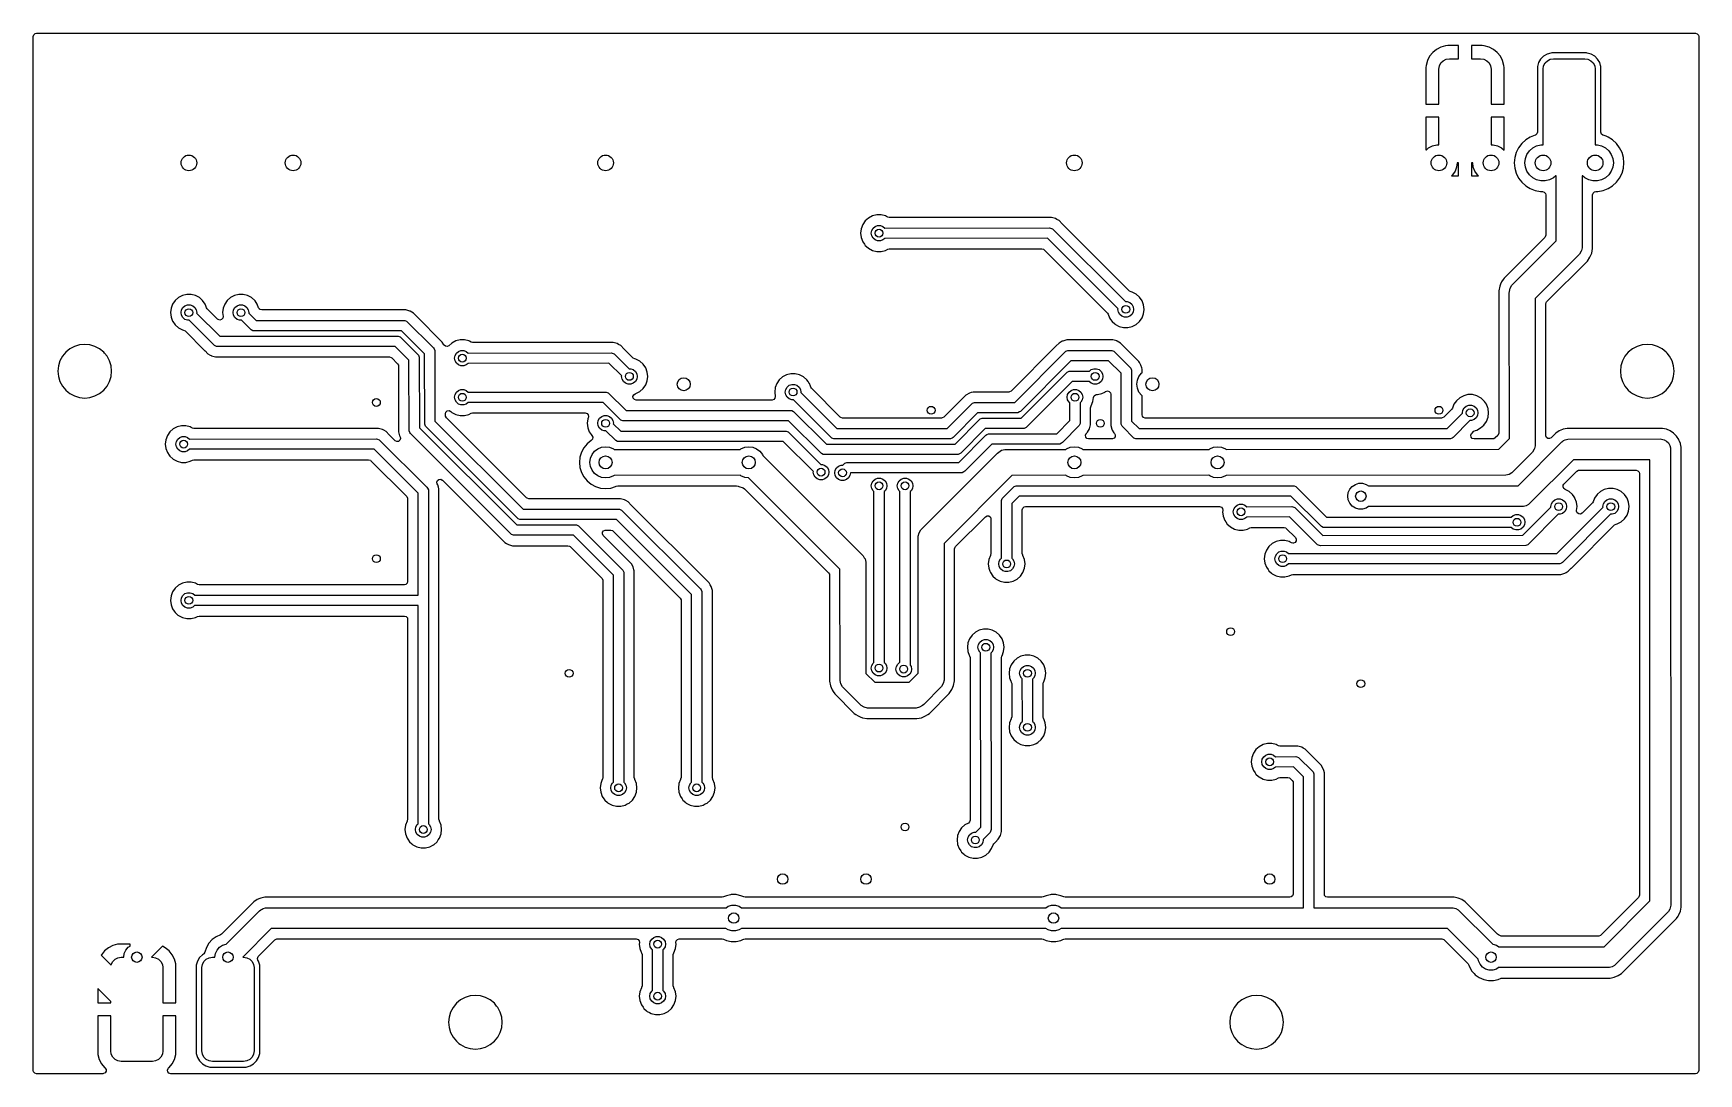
# Model space of a CAD drawing. Extents: x 123.7 to 187.7, y -113.5 to -73.6.
import ezdxf

# ---------------------------------------------------------------- set-up
doc = ezdxf.new("R2010")
doc.units = 0
doc.layers.add('BLACK', color=7, linetype='CONTINUOUS')

msp = doc.modelspace()

# ---------------------------------------------------------------- linework, layer by layer
at = {"layer": 'BLACK', "linetype": 'CONTINUOUS'}
for p, q in [((123.703, -73.6895), (123.722685, -73.622461)), ((123.703, -74.877012), (123.703, -73.6895)), ((123.722685, -73.622461), (123.775489, -73.576706)), ((123.775489, -73.576706), (123.827, -73.5655)), ((123.827, -73.5655), (187.528, -73.5655)), ((177.753192, -74.09515), (177.584626, -74.181037)), ((177.935935, -74.046184), (177.753192, -74.09515)), ((177.935936, -74.046184), (177.935935, -74.046184)), ((178.014512, -74.04), (177.935936, -74.046184)), ((178.4275, -74.04), (178.014512, -74.04)), ((178.4275, -74.54), (178.4275, -74.04)), ((179.340487, -74.04), (178.9275, -74.04)), ((178.9275, -74.04), (178.9275, -74.54)), ((179.419063, -74.046184), (179.340487, -74.04)), ((179.601807, -74.09515), (179.419063, -74.046184)), ((179.770373, -74.181037), (179.601807, -74.09515)), ((187.528, -73.5655), (187.595039, -73.585185)), ((187.595039, -73.585185), (187.640794, -73.637989)), ((187.640794, -73.637989), (187.652, -73.6895)), ((187.652, -73.6895), (187.652, -113.3905)), ((177.183684, -74.798436), (177.1775, -74.877012)), ((177.23265, -74.615692), (177.183684, -74.798435)), ((177.183684, -74.798435), (177.183684, -74.798436)), ((177.318537, -74.447126), (177.23265, -74.615692)), ((177.318538, -74.447124), (177.318537, -74.447126)), ((177.437599, -74.300099), (177.318538, -74.447124)), ((177.584624, -74.181038), (177.437599, -74.300099)), ((177.584626, -74.181037), (177.584624, -74.181038)), ((177.6775, -74.94), (177.697077, -74.816393)), ((177.697077, -74.816393), (177.753893, -74.704886)), ((177.753893, -74.704886), (177.842386, -74.616393)), ((177.842386, -74.616393), (177.953893, -74.559577)), ((177.953893, -74.559577), (178.0775, -74.54)), ((178.0775, -74.54), (178.4275, -74.54)), ((178.9275, -74.54), (179.2775, -74.54)), ((179.2775, -74.54), (179.401107, -74.559577)), ((179.401107, -74.559577), (179.512614, -74.616393)), ((179.512614, -74.616393), (179.601107, -74.704886)), ((179.601107, -74.704886), (179.657923, -74.816393)), ((179.657923, -74.816393), (179.6775, -74.94)), ((179.770375, -74.181038), (179.770373, -74.181037)), ((179.9174, -74.300099), (179.770375, -74.181038)), ((180.036461, -74.447124), (179.9174, -74.300099)), ((180.036462, -74.447126), (180.036461, -74.447124)), ((180.122349, -74.615692), (180.036462, -74.447126)), ((180.171315, -74.798435), (180.122349, -74.615692)), ((180.171315, -74.798436), (180.171315, -74.798435)), ((180.177499, -74.877012), (180.171315, -74.798436)), ((181.503505, -74.691615), (181.459768, -74.842156)), ((181.503506, -74.691612), (181.503505, -74.691615)), ((181.58331, -74.55667), (181.503506, -74.691612)), ((181.583316, -74.556662), (181.58331, -74.55667)), ((181.694162, -74.445816), (181.583316, -74.556662)), ((181.6775, -74.94), (181.697077, -74.816393)), ((181.69417, -74.44581), (181.694162, -74.445816)), ((181.829112, -74.366006), (181.69417, -74.44581)), ((181.697077, -74.816393), (181.753893, -74.704886)), ((181.753893, -74.704886), (181.842386, -74.616393)), ((181.829115, -74.366005), (181.829112, -74.366006)), ((181.979656, -74.322268), (181.829115, -74.366005)), ((181.842386, -74.616393), (181.953893, -74.559577)), ((181.953893, -74.559577), (182.0775, -74.54)), ((181.979662, -74.322267), (181.979656, -74.322268)), ((182.014824, -74.3195), (181.979662, -74.322267)), ((182.014832, -74.3195), (182.014824, -74.3195)), ((183.340168, -74.3195), (182.014832, -74.3195)), ((182.0775, -74.54), (183.2775, -74.54)), ((183.2775, -74.54), (183.401107, -74.559577)), ((183.340175, -74.3195), (183.340168, -74.3195)), ((183.375337, -74.322267), (183.340175, -74.3195)), ((183.375343, -74.322268), (183.375337, -74.322267)), ((183.525884, -74.366005), (183.375343, -74.322268)), ((183.401107, -74.559577), (183.512614, -74.616393)), ((183.512614, -74.616393), (183.601107, -74.704886)), ((183.525887, -74.366006), (183.525884, -74.366005)), ((183.660829, -74.44581), (183.525887, -74.366006)), ((183.601107, -74.704886), (183.657923, -74.816393)), ((183.657923, -74.816393), (183.6775, -74.94)), ((183.660837, -74.445816), (183.660829, -74.44581)), ((183.771683, -74.556662), (183.660837, -74.445816)), ((183.771686, -74.556666), (183.771683, -74.556662)), ((183.771688, -74.556668), (183.771686, -74.556666)), ((183.851493, -74.691611), (183.771688, -74.556668)), ((183.851493, -74.691612), (183.851493, -74.691611)), ((183.851494, -74.691615), (183.851493, -74.691612)), ((183.882528, -74.798435), (183.851494, -74.691615)), ((183.895232, -74.842161), (183.882528, -74.798435)), ((123.703, -78.202987), (123.703, -74.877012)), ((177.1775, -74.877012), (177.1775, -76.29)), ((177.6775, -76.29), (177.6775, -74.94)), ((179.6775, -74.94), (179.6775, -76.29)), ((180.1775, -74.877024), (180.177499, -74.877012)), ((180.1775, -76.29), (180.1775, -74.877024)), ((181.459767, -74.842162), (181.457, -74.877324)), ((181.457, -74.877324), (181.457, -77.360284)), ((181.459768, -74.842156), (181.459767, -74.842162)), ((181.6775, -77.845104), (181.6775, -74.94)), ((183.6775, -74.94), (183.6775, -77.845104)), ((183.897975, -74.877024), (183.895232, -74.842161)), ((183.897999, -74.877324), (183.897975, -74.877024)), ((183.898, -74.877339), (183.897999, -74.877324)), ((183.898, -77.360284), (183.898, -74.877339)), ((177.1775, -76.29), (177.6775, -76.29)), ((179.6775, -76.29), (180.1775, -76.29)), ((177.6775, -76.79), (177.1775, -76.79)), ((177.1775, -76.79), (177.1775, -78.040193)), ((177.6775, -77.845104), (177.6775, -76.79)), ((180.1775, -76.79), (179.6775, -76.79)), ((179.6775, -76.79), (179.6775, -77.845104)), ((180.1775, -78.054589), (180.1775, -76.79)), ((181.457, -77.360284), (181.437315, -77.427323)), ((183.898214, -77.367571), (183.898, -77.360284)), ((183.921805, -77.433338), (183.898214, -77.367571)), ((177.193756, -78.040187), (177.279855, -77.963911)), ((177.279855, -77.963911), (177.429277, -77.885489)), ((177.429277, -77.885489), (177.593124, -77.845104)), ((177.593124, -77.845104), (177.6775, -77.845104)), ((179.6775, -77.845104), (179.761876, -77.845104)), ((179.761876, -77.845104), (179.925723, -77.885489)), ((179.925723, -77.885489), (180.075145, -77.963911)), ((180.075145, -77.963911), (180.1775, -78.054589)), ((180.737827, -77.958178), (180.646922, -78.140739)), ((180.860737, -77.795418), (180.737827, -77.958178)), ((181.011458, -77.658019), (180.860737, -77.795418)), ((181.01146, -77.658017), (181.011458, -77.658019)), ((181.184857, -77.550655), (181.01146, -77.658017)), ((181.153542, -78.075814), (181.279855, -77.963911)), ((181.184864, -77.550651), (181.184857, -77.550655)), ((181.307865, -77.503), (181.184864, -77.550651)), ((181.279855, -77.963911), (181.429277, -77.885489)), ((181.375044, -77.476976), (181.307865, -77.503)), ((181.375045, -77.476975), (181.375044, -77.476976)), ((181.377794, -77.475911), (181.375045, -77.476975)), ((181.384511, -77.473078), (181.377794, -77.475911)), ((181.437315, -77.427323), (181.384511, -77.473078)), ((181.429277, -77.885489), (181.593124, -77.845104)), ((181.593124, -77.845104), (181.6775, -77.845104)), ((183.6775, -77.845104), (183.761876, -77.845104)), ((183.761876, -77.845104), (183.925723, -77.885489)), ((183.977206, -77.475911), (183.921805, -77.433338)), ((183.925723, -77.885489), (184.075145, -77.963911)), ((183.979954, -77.476975), (183.977206, -77.475911)), ((183.979956, -77.476976), (183.979954, -77.476975)), ((184.094372, -77.5213), (183.979956, -77.476976)), ((184.075145, -77.963911), (184.201458, -78.075814)), ((184.170135, -77.550651), (184.094372, -77.5213)), ((184.170142, -77.550655), (184.170135, -77.550651)), ((184.343539, -77.658017), (184.170142, -77.550655)), ((184.343541, -77.658019), (184.343539, -77.658017)), ((184.494262, -77.795418), (184.343541, -77.658019)), ((184.494264, -77.795421), (184.494262, -77.795418)), ((184.617173, -77.958179), (184.494264, -77.795421)), ((184.708082, -78.14075), (184.617173, -77.958179)), ((123.703, -81.24), (123.703, -78.202987)), ((177.1775, -78.040193), (177.193756, -78.040187)), ((178.3775, -78.54), (178.357159, -78.707521)), ((178.4275, -78.54), (178.3775, -78.54)), ((178.4275, -79.04), (178.4275, -78.54)), ((178.9275, -78.54), (178.9275, -79.04)), ((178.9775, -78.54), (178.9275, -78.54)), ((178.997841, -78.707521), (178.9775, -78.54)), ((180.591102, -78.336917), (180.572285, -78.539999)), ((180.572285, -78.539999), (180.572285, -78.54)), ((180.572285, -78.54), (180.591102, -78.743082)), ((180.646917, -78.140752), (180.591102, -78.336917)), ((180.646922, -78.140739), (180.646917, -78.140752)), ((180.9775, -78.54), (180.997841, -78.372479)), ((180.997841, -78.707521), (180.9775, -78.54)), ((180.997841, -78.372479), (181.057681, -78.214694)), ((181.057681, -78.214694), (181.153542, -78.075814)), ((184.201458, -78.075814), (184.297319, -78.214694)), ((184.297319, -78.214694), (184.357159, -78.372479)), ((184.357159, -78.372479), (184.3775, -78.54)), ((184.3775, -78.54), (184.357159, -78.707521)), ((184.763897, -78.336917), (184.708082, -78.14075)), ((184.782715, -78.54), (184.763897, -78.336917)), ((184.763897, -78.743083), (184.782715, -78.54)), ((178.201458, -79.004186), (178.161032, -79.04)), ((178.161032, -79.04), (178.4275, -79.04)), ((178.297319, -78.865306), (178.201458, -79.004186)), ((178.357159, -78.707521), (178.297319, -78.865306)), ((178.9275, -79.04), (179.193968, -79.04)), ((179.057681, -78.865306), (178.997841, -78.707521)), ((179.153542, -79.004186), (179.057681, -78.865306)), ((179.193968, -79.04), (179.153542, -79.004186)), ((180.591102, -78.743082), (180.646917, -78.939247)), ((180.646917, -78.939247), (180.646922, -78.93926)), ((180.646922, -78.93926), (180.737827, -79.121821)), ((180.737827, -79.121821), (180.860737, -79.284581)), ((180.860737, -79.284581), (181.011458, -79.42198)), ((181.057681, -78.865306), (180.997841, -78.707521)), ((181.153542, -79.004186), (181.057681, -78.865306)), ((181.279855, -79.116089), (181.153542, -79.004186)), ((181.429277, -79.194511), (181.279855, -79.116089)), ((181.593124, -79.234896), (181.429277, -79.194511)), ((181.761876, -79.234896), (181.593124, -79.234896)), ((181.925723, -79.194511), (181.761876, -79.234896)), ((182.075145, -79.116089), (181.925723, -79.194511)), ((182.163234, -79.038049), (182.075145, -79.116089)), ((182.178152, -79.037989), (182.163234, -79.038049)), ((182.181416, -81.529444), (182.178152, -79.037989)), ((183.191637, -79.037935), (183.173959, -79.038006)), ((183.173959, -79.038006), (183.1775, -81.74)), ((183.279855, -79.116089), (183.191637, -79.037935)), ((183.429277, -79.194511), (183.279855, -79.116089)), ((183.593124, -79.234896), (183.429277, -79.194511)), ((183.761876, -79.234896), (183.593124, -79.234896)), ((183.925723, -79.194511), (183.761876, -79.234896)), ((184.075145, -79.116089), (183.925723, -79.194511)), ((184.201458, -79.004186), (184.075145, -79.116089)), ((184.297319, -78.865306), (184.201458, -79.004186)), ((184.357159, -78.707521), (184.297319, -78.865306)), ((184.343541, -79.421981), (184.494264, -79.284579)), ((184.494264, -79.284579), (184.617173, -79.121821)), ((184.617173, -79.121821), (184.708082, -78.93925)), ((184.708082, -78.93925), (184.763897, -78.743083)), ((181.011458, -79.42198), (181.01146, -79.421982)), ((181.01146, -79.421982), (181.110641, -79.483392)), ((181.110641, -79.483392), (181.184863, -79.529348)), ((181.184863, -79.529348), (181.375044, -79.603024)), ((181.375044, -79.603024), (181.575524, -79.6405)), ((181.575524, -79.6405), (181.653, -79.6405)), ((181.653, -79.6405), (181.720039, -79.660185)), ((181.720039, -79.660185), (181.765794, -79.712989)), ((181.765794, -79.712989), (181.777, -79.7645)), ((181.777, -79.7645), (181.777, -81.315637)), ((183.578, -79.7645), (183.597685, -79.697461)), ((183.578, -81.828691), (183.578, -79.7645)), ((183.597685, -79.697461), (183.650489, -79.651706)), ((183.650489, -79.651706), (183.702, -79.6405)), ((183.702, -79.6405), (183.779474, -79.6405)), ((183.779474, -79.6405), (183.779476, -79.6405)), ((183.779476, -79.6405), (183.979956, -79.603024)), ((183.979956, -79.603024), (184.170137, -79.529348)), ((184.170137, -79.529348), (184.343541, -79.421981)), ((156.092444, -80.5395), (155.927273, -80.58021)), ((156.262556, -80.5395), (156.092444, -80.5395)), ((156.427724, -80.580209), (156.262556, -80.5395)), ((155.492359, -81.07113), (155.471855, -81.24)), ((155.49236, -81.071125), (155.492359, -81.07113)), ((155.552682, -80.912068), (155.49236, -81.071125)), ((155.649316, -80.772072), (155.552682, -80.912068)), ((155.77665, -80.659263), (155.649316, -80.772072)), ((155.927273, -80.58021), (155.77665, -80.659263)), ((155.8775, -81.24), (155.895592, -81.137394)), ((155.895592, -81.137394), (155.947687, -81.047164)), ((155.947687, -81.047164), (156.0275, -80.980192)), ((156.0275, -80.980192), (156.125406, -80.944558)), ((156.125406, -80.944558), (156.229594, -80.944558)), ((156.229594, -80.944558), (156.3275, -80.980192)), ((156.3275, -80.980192), (156.403171, -81.043688)), ((156.403171, -81.043688), (162.7275, -81.04)), ((156.469959, -80.602376), (156.427724, -80.580209)), ((156.513628, -80.625296), (156.469959, -80.602376)), ((156.571254, -80.6395), (156.513628, -80.625296)), ((162.640831, -80.6395), (156.571254, -80.6395)), ((162.640847, -80.639499), (162.640831, -80.6395)), ((162.648443, -80.639499), (162.640847, -80.639499)), ((162.806557, -80.639499), (162.648443, -80.639499)), ((162.7275, -81.04), (162.766518, -81.043843)), ((162.766518, -81.043843), (162.838614, -81.073706)), ((162.959285, -80.680423), (162.806557, -80.639499)), ((162.838614, -81.073706), (165.639617, -83.869558)), ((163.0094, -80.709358), (162.959285, -80.680423)), ((163.009404, -80.709359), (163.0094, -80.709358)), ((163.009404, -80.70936), (163.009404, -80.709359)), ((163.096216, -80.75948), (163.009404, -80.70936)), ((163.096217, -80.759481), (163.096216, -80.75948)), ((163.215088, -80.878352), (163.096217, -80.759481)), ((163.21509, -80.878355), (163.215088, -80.878352)), ((165.797621, -83.460885), (163.21509, -80.878355)), ((123.703, -86.54), (123.703, -81.24)), ((155.471855, -81.24), (155.492359, -81.408869)), ((155.492359, -81.408869), (155.49236, -81.408874)), ((155.49236, -81.408874), (155.552682, -81.567931)), ((155.552682, -81.567931), (155.614975, -81.658177)), ((155.614975, -81.658177), (155.649317, -81.707929)), ((155.649317, -81.707929), (155.755005, -81.80156)), ((155.755005, -81.80156), (155.77665, -81.820736)), ((155.77665, -81.820736), (155.927273, -81.899789)), ((155.895592, -81.342606), (155.8775, -81.24)), ((155.947687, -81.432836), (155.895592, -81.342606)), ((156.0275, -81.499808), (155.947687, -81.432836)), ((156.125406, -81.535442), (156.0275, -81.499808)), ((156.229594, -81.535442), (156.125406, -81.535442)), ((156.3275, -81.499808), (156.229594, -81.535442)), ((156.398929, -81.43987), (156.3275, -81.499808)), ((162.640989, -81.43623), (156.398929, -81.43987)), ((156.427725, -81.89979), (156.513628, -81.854703)), ((156.513628, -81.854703), (156.571254, -81.8405)), ((156.571254, -81.8405), (162.427403, -81.8405)), ((162.427403, -81.8405), (162.494442, -81.860185)), ((165.355835, -84.146084), (162.640989, -81.43623)), ((181.740681, -81.403318), (180.178038, -82.96596)), ((180.481433, -83.235008), (182.181416, -81.529444)), ((181.757315, -81.382676), (181.740681, -81.403318)), ((181.777, -81.315637), (181.757315, -81.382676)), ((183.173223, -81.805263), (183.147894, -81.89979)), ((183.1775, -81.74), (183.173223, -81.805247)), ((183.173223, -81.805247), (183.173223, -81.805263)), ((183.543394, -82.002666), (183.578, -81.828691)), ((155.927273, -81.899789), (155.927275, -81.89979)), ((155.927275, -81.89979), (156.092444, -81.9405)), ((156.092444, -81.9405), (156.262556, -81.9405)), ((156.262556, -81.9405), (156.427725, -81.89979)), ((162.494442, -81.860185), (162.515084, -81.876819)), ((162.515084, -81.876819), (164.945619, -84.307355)), ((183.073871, -82.044686), (181.373423, -83.750715)), ((181.814319, -83.87668), (183.376963, -82.314036)), ((183.074177, -82.044381), (183.073871, -82.044686)), ((183.13944, -81.931342), (183.074177, -82.044381)), ((183.147894, -81.89979), (183.13944, -81.931342)), ((183.376963, -82.314036), (183.376965, -82.314033)), ((183.376965, -82.314033), (183.475509, -82.166553)), ((183.475509, -82.166552), (183.475513, -82.166547)), ((183.475509, -82.166553), (183.475509, -82.166552)), ((183.475513, -82.166547), (183.543394, -82.002666)), ((180.079485, -83.113455), (180.045546, -83.195393)), ((180.138563, -83.02504), (180.079485, -83.113455)), ((180.138564, -83.025039), (180.138563, -83.02504)), ((180.178037, -82.965961), (180.138564, -83.025039)), ((180.178038, -82.96596), (180.178037, -82.965961)), ((129.27665, -83.709263), (129.149316, -83.822072)), ((129.427273, -83.63021), (129.27665, -83.709263)), ((129.592444, -83.5895), (129.427273, -83.63021)), ((129.762556, -83.5895), (129.592444, -83.5895)), ((129.927726, -83.63021), (129.762556, -83.5895)), ((130.078349, -83.709263), (129.927726, -83.63021)), ((130.078352, -83.709266), (130.078349, -83.709263)), ((130.205683, -83.822071), (130.078352, -83.709266)), ((131.27665, -83.709263), (131.149316, -83.822072)), ((131.427273, -83.63021), (131.27665, -83.709263)), ((131.592444, -83.5895), (131.427273, -83.63021)), ((131.762556, -83.5895), (131.592444, -83.5895)), ((131.927726, -83.63021), (131.762556, -83.5895)), ((132.078349, -83.709263), (131.927726, -83.63021)), ((132.078352, -83.709266), (132.078349, -83.709263)), ((132.205683, -83.822071), (132.078352, -83.709266)), ((165.855626, -83.493601), (165.797621, -83.460885)), ((165.902727, -83.50521), (165.855626, -83.493601)), ((166.053349, -83.584263), (165.902727, -83.50521)), ((166.053352, -83.584266), (166.053349, -83.584263)), ((166.180683, -83.697071), (166.053352, -83.584266)), ((166.277318, -83.83707), (166.180683, -83.697071)), ((180.011603, -83.277341), (179.977, -83.451303)), ((179.977, -83.451303), (179.977, -88.915638)), ((180.011606, -83.277329), (180.011603, -83.277341)), ((180.045546, -83.195393), (180.011606, -83.277329)), ((180.3775, -83.54), (180.381777, -83.474752)), ((180.381577, -89.129975), (180.3775, -83.54)), ((180.381777, -83.474737), (180.41556, -83.348658)), ((180.381777, -83.474752), (180.381777, -83.474737)), ((180.41556, -83.348658), (180.480823, -83.235619)), ((180.480823, -83.235619), (180.481433, -83.235008)), ((181.373423, -83.750715), (181.3775, -89.34)), ((128.992359, -84.12113), (128.971855, -84.29)), ((128.971855, -84.29), (128.992359, -84.458869)), ((128.99236, -84.121125), (128.992359, -84.12113)), ((129.052682, -83.962068), (128.99236, -84.121125)), ((129.149316, -83.822072), (129.052682, -83.962068)), ((129.3775, -84.29), (129.395592, -84.187394)), ((129.395592, -84.392606), (129.3775, -84.29)), ((129.395592, -84.187394), (129.447687, -84.097164)), ((129.447687, -84.482836), (129.395592, -84.392606)), ((129.447687, -84.097164), (129.5275, -84.030192)), ((129.5275, -84.030192), (129.625406, -83.994558)), ((129.625406, -83.994558), (129.729594, -83.994558)), ((129.729594, -83.994558), (129.8275, -84.030192)), ((129.8275, -84.030192), (129.907313, -84.097164)), ((129.907313, -84.097164), (129.959408, -84.187394)), ((129.959408, -84.187394), (129.9775, -84.29)), ((129.9775, -84.29), (129.974247, -84.308446)), ((129.974247, -84.308446), (130.86385, -85.193773)), ((130.302318, -83.96207), (130.205683, -83.822071)), ((130.315233, -83.996125), (130.302318, -83.96207)), ((130.356119, -84.103934), (130.315233, -83.996125)), ((130.38438, -84.147645), (130.356119, -84.103934)), ((130.779281, -84.542546), (130.38438, -84.147645)), ((130.992359, -84.12113), (130.971855, -84.29)), ((130.971855, -84.29), (130.990058, -84.439919)), ((130.99236, -84.121125), (130.992359, -84.12113)), ((131.052682, -83.962068), (130.99236, -84.121125)), ((131.149316, -83.822072), (131.052682, -83.962068)), ((131.3775, -84.29), (131.395592, -84.187394)), ((131.395592, -84.392606), (131.3775, -84.29)), ((131.395592, -84.187394), (131.447687, -84.097164)), ((131.447687, -84.482836), (131.395592, -84.392606)), ((131.447687, -84.097164), (131.5275, -84.030192)), ((131.5275, -84.030192), (131.625406, -83.994558)), ((131.625406, -83.994558), (131.729594, -83.994558)), ((131.729594, -83.994558), (131.8275, -84.030192)), ((131.8275, -84.030192), (131.907313, -84.097164)), ((131.907313, -84.097164), (131.959408, -84.187394)), ((131.959408, -84.187394), (131.9775, -84.29)), ((131.9775, -84.29), (131.974398, -84.307586)), ((131.974398, -84.307586), (132.263535, -84.593759)), ((132.216036, -83.83707), (132.205683, -83.822071)), ((132.302317, -83.962068), (132.216036, -83.83707)), ((132.356119, -84.103934), (132.302317, -83.962068)), ((132.38438, -84.147644), (132.356119, -84.103934)), ((132.389917, -84.153181), (132.38438, -84.147644)), ((132.410559, -84.169815), (132.389917, -84.153181)), ((132.477598, -84.1895), (132.410559, -84.169815)), ((137.840831, -84.1895), (132.477598, -84.1895)), ((137.840847, -84.189499), (137.840831, -84.1895)), ((137.848443, -84.189499), (137.840847, -84.189499)), ((138.006557, -84.189499), (137.848443, -84.189499)), ((138.159285, -84.230423), (138.006557, -84.189499)), ((138.174941, -84.239462), (138.159285, -84.230423)), ((138.174945, -84.239463), (138.174941, -84.239462)), ((138.174945, -84.239464), (138.174945, -84.239463)), ((138.296209, -84.309475), (138.174945, -84.239464)), ((138.296217, -84.309481), (138.296209, -84.309475)), ((138.415088, -84.428352), (138.296217, -84.309481)), ((164.945619, -84.307355), (164.97388, -84.351065)), ((164.97388, -84.351065), (165.027682, -84.49293)), ((165.3525, -84.165), (165.355835, -84.146084)), ((165.370592, -84.267606), (165.3525, -84.165)), ((165.422687, -84.357836), (165.370592, -84.267606)), ((165.5025, -84.424808), (165.422687, -84.357836)), ((165.639617, -83.869558), (165.704594, -83.869558)), ((165.704594, -83.869558), (165.8025, -83.905192)), ((165.8025, -83.905192), (165.882313, -83.972164)), ((165.882313, -84.357836), (165.8025, -84.424808)), ((165.882313, -83.972164), (165.934408, -84.062394)), ((165.934408, -84.267606), (165.882313, -84.357836)), ((165.934408, -84.062394), (165.9525, -84.165)), ((165.9525, -84.165), (165.934408, -84.267606)), ((166.33764, -83.996128), (166.277318, -83.83707)), ((166.277318, -84.49293), (166.33764, -84.333872)), ((166.358145, -84.165), (166.33764, -83.996128)), ((166.33764, -84.333872), (166.358145, -84.165)), ((181.778, -83.964361), (181.797685, -83.897322)), ((181.778, -86.54), (181.778, -83.964361)), ((181.797685, -83.897322), (181.814319, -83.87668)), ((128.992359, -84.458869), (128.99236, -84.458874)), ((128.99236, -84.458874), (129.052682, -84.617931)), ((129.052682, -84.617931), (129.063035, -84.632929)), ((129.063035, -84.632929), (129.149317, -84.757929)), ((129.149317, -84.757929), (129.276648, -84.870734)), ((129.276648, -84.870734), (129.427275, -84.94979)), ((129.427275, -84.94979), (129.474371, -84.961397)), ((129.5275, -84.549808), (129.447687, -84.482836)), ((129.474371, -84.961397), (129.532378, -84.994113)), ((129.625406, -84.585442), (129.5275, -84.549808)), ((129.532378, -84.994113), (130.292639, -85.754374)), ((129.690844, -84.585442), (129.625406, -84.585442)), ((130.666386, -85.556294), (129.690844, -84.585442)), ((130.797647, -84.557682), (130.779281, -84.542546)), ((130.864238, -84.578835), (130.797647, -84.557682)), ((130.931693, -84.560628), (130.864238, -84.578835)), ((130.978597, -84.508842), (130.931693, -84.560628)), ((130.990058, -84.439919), (130.978597, -84.508842)), ((131.5275, -84.549808), (131.447687, -84.482836)), ((131.625406, -84.585442), (131.5275, -84.549808)), ((131.691695, -84.585442), (131.625406, -84.585442)), ((132.066386, -84.956294), (131.691695, -84.585442)), ((132.138482, -84.986157), (132.066386, -84.956294)), ((132.1775, -84.99), (132.138482, -84.986157)), ((137.841188, -84.98624), (132.1775, -84.99)), ((132.263535, -84.593759), (137.9275, -84.59)), ((138.727607, -85.867983), (137.841188, -84.98624)), ((137.9275, -84.59), (137.966518, -84.593843)), ((137.966518, -84.593843), (138.038614, -84.623706)), ((138.038614, -84.623706), (139.068922, -85.648579)), ((138.415089, -84.428354), (138.415088, -84.428352)), ((139.40802, -85.421284), (138.415089, -84.428354)), ((165.027682, -84.49293), (165.027682, -84.492931)), ((165.027682, -84.492931), (165.072377, -84.557682)), ((165.072377, -84.557682), (165.124317, -84.632929)), ((165.124317, -84.632929), (165.230005, -84.72656)), ((165.230005, -84.72656), (165.25165, -84.745736)), ((165.25165, -84.745736), (165.402273, -84.824789)), ((165.402273, -84.824789), (165.402275, -84.82479)), ((165.402275, -84.82479), (165.567444, -84.8655)), ((165.600406, -84.460442), (165.5025, -84.424808)), ((165.567444, -84.8655), (165.737556, -84.8655)), ((165.704594, -84.460442), (165.600406, -84.460442)), ((165.8025, -84.424808), (165.704594, -84.460442)), ((165.737556, -84.8655), (165.902725, -84.82479)), ((165.902725, -84.82479), (166.030117, -84.757929)), ((166.030117, -84.757929), (166.053349, -84.745736)), ((166.053349, -84.745736), (166.05335, -84.745734)), ((166.05335, -84.745734), (166.053352, -84.745734)), ((166.053352, -84.745734), (166.180683, -84.632929)), ((166.180683, -84.632929), (166.277318, -84.49293)), ((125.105004, -85.683203), (124.948852, -85.811352)), ((125.105011, -85.683198), (125.105004, -85.683203)), ((125.283154, -85.587978), (125.105011, -85.683198)), ((125.476468, -85.529337), (125.283154, -85.587978)), ((125.6775, -85.509538), (125.476468, -85.529337)), ((125.878531, -85.529337), (125.6775, -85.509538)), ((126.071845, -85.587978), (125.878531, -85.529337)), ((126.249988, -85.683198), (126.071845, -85.587978)), ((126.249995, -85.683203), (126.249988, -85.683198)), ((126.406147, -85.811352), (126.249995, -85.683203)), ((130.738482, -85.586157), (130.666386, -85.556294)), ((130.7775, -85.59), (130.738482, -85.586157)), ((137.592798, -85.586226), (130.7775, -85.59)), ((130.86385, -85.193773), (137.678972, -85.19)), ((138.127607, -86.116754), (137.592798, -85.586226)), ((137.678972, -85.19), (137.71799, -85.193843)), ((137.71799, -85.193843), (137.790086, -85.223706)), ((137.790086, -85.223706), (138.468921, -85.897107)), ((139.068922, -85.648579), (139.093794, -85.678886)), ((139.093794, -85.678886), (139.123657, -85.750982)), ((139.471342, -85.530962), (139.40802, -85.421284)), ((139.475149, -85.537131), (139.471342, -85.530962)), ((139.528452, -85.582303), (139.475149, -85.537131)), ((139.597716, -85.591487), (139.528452, -85.582303)), ((139.660949, -85.561766), (139.597716, -85.591487)), ((139.77665, -85.459264), (139.660949, -85.561766)), ((139.927273, -85.38021), (139.77665, -85.459264)), ((140.092444, -85.3395), (139.927273, -85.38021)), ((140.262556, -85.3395), (140.092444, -85.3395)), ((140.427724, -85.380209), (140.262556, -85.3395)), ((140.447331, -85.3905), (140.427724, -85.380209)), ((140.513628, -85.425296), (140.447331, -85.3905)), ((140.571254, -85.4395), (140.513628, -85.425296)), ((145.805831, -85.4395), (140.571254, -85.4395)), ((145.805847, -85.439499), (145.805831, -85.4395)), ((145.813443, -85.439499), (145.805847, -85.439499)), ((145.971557, -85.439499), (145.813443, -85.439499)), ((146.124285, -85.480423), (145.971557, -85.439499)), ((146.1744, -85.509358), (146.124285, -85.480423)), ((146.174404, -85.509359), (146.1744, -85.509358)), ((146.174404, -85.50936), (146.174404, -85.509359)), ((146.261216, -85.55948), (146.174404, -85.50936)), ((146.261217, -85.559481), (146.261216, -85.55948)), ((146.380088, -85.678352), (146.261217, -85.559481)), ((146.38009, -85.678355), (146.380088, -85.678352)), ((146.73762, -86.035885), (146.38009, -85.678355)), ((162.9835, -85.571286), (161.251606, -87.303181)), ((163.095304, -85.459481), (162.9835, -85.571286)), ((163.095312, -85.459475), (163.095304, -85.459481)), ((163.214781, -85.390501), (163.095312, -85.459475)), ((163.214784, -85.3905), (163.214781, -85.390501)), ((163.232236, -85.380423), (163.214784, -85.3905)), ((163.384965, -85.3395), (163.232236, -85.380423)), ((164.990831, -85.3395), (163.384965, -85.3395)), ((164.990847, -85.339499), (164.990831, -85.3395)), ((164.998443, -85.339499), (164.990847, -85.339499)), ((165.156557, -85.339499), (164.998443, -85.339499)), ((165.308486, -85.380209), (165.156557, -85.339499)), ((165.309285, -85.380423), (165.308486, -85.380209)), ((165.326738, -85.3905), (165.309285, -85.380423)), ((165.326741, -85.390501), (165.326738, -85.3905)), ((165.446209, -85.459475), (165.326741, -85.390501)), ((165.446217, -85.459481), (165.446209, -85.459475)), ((165.565088, -85.578352), (165.446217, -85.459481)), ((165.56509, -85.578355), (165.565088, -85.578352)), ((166.041874, -86.055139), (165.56509, -85.578355)), ((185.105004, -85.683203), (184.948852, -85.811352)), ((185.105011, -85.683198), (185.105004, -85.683203)), ((185.283154, -85.587978), (185.105011, -85.683198)), ((185.476468, -85.529337), (185.283154, -85.587978)), ((185.6775, -85.509538), (185.476468, -85.529337)), ((185.878531, -85.529337), (185.6775, -85.509538)), ((186.071845, -85.587978), (185.878531, -85.529337)), ((186.249988, -85.683198), (186.071845, -85.587978)), ((186.249995, -85.683203), (186.249988, -85.683198)), ((186.406147, -85.811352), (186.249995, -85.683203)), ((124.725478, -86.145654), (124.666837, -86.338968)), ((124.820698, -85.967511), (124.725478, -86.145654)), ((124.820703, -85.967504), (124.820698, -85.967511)), ((124.948852, -85.811352), (124.820703, -85.967504)), ((126.438622, -85.850924), (126.406147, -85.811352)), ((126.534298, -85.967506), (126.438622, -85.850924)), ((126.534299, -85.967509), (126.534298, -85.967506)), ((126.534301, -85.967511), (126.534299, -85.967509)), ((126.629521, -86.145654), (126.534301, -85.967511)), ((126.629521, -86.145656), (126.629521, -86.145654)), ((126.629523, -86.145659), (126.629521, -86.145656)), ((126.688162, -86.338967), (126.629523, -86.145659)), ((130.292639, -85.754374), (130.292649, -85.754385)), ((130.292649, -85.754385), (130.296979, -85.758715)), ((130.296979, -85.758715), (130.29698, -85.758716)), ((130.29698, -85.758716), (130.408784, -85.87052)), ((130.408784, -85.87052), (130.495595, -85.920639)), ((130.495595, -85.920639), (130.495597, -85.920641)), ((130.495597, -85.920641), (130.533651, -85.942611)), ((130.533651, -85.942611), (130.545715, -85.949577)), ((130.545715, -85.949577), (130.698443, -85.990501)), ((130.698443, -85.990501), (130.698446, -85.990501)), ((130.698446, -85.990501), (130.864153, -85.990501)), ((130.864153, -85.990501), (130.864169, -85.9905)), ((130.864169, -85.9905), (137.378875, -85.9905)), ((137.378875, -85.9905), (137.445914, -86.010185)), ((137.445914, -86.010185), (137.466556, -86.026819)), ((137.466556, -86.026819), (137.690681, -86.250944)), ((137.690681, -86.250944), (137.724166, -86.312267)), ((137.724166, -86.312267), (137.727, -86.338625)), ((138.131343, -88.827546), (138.127607, -86.116754)), ((138.468921, -85.897107), (138.493794, -85.927414)), ((138.493794, -85.927414), (138.523657, -85.99951)), ((138.523657, -85.99951), (138.527393, -88.710888)), ((138.731343, -88.579018), (138.727607, -85.867983)), ((139.123657, -85.750982), (139.127393, -88.462348)), ((139.8775, -86.04), (139.895592, -85.937394)), ((139.895592, -86.142606), (139.8775, -86.04)), ((139.895592, -85.937394), (139.947687, -85.847164)), ((139.947687, -86.232836), (139.895592, -86.142606)), ((139.947687, -85.847164), (140.0275, -85.780192)), ((140.0275, -86.299808), (139.947687, -86.232836)), ((140.0275, -85.780192), (140.125406, -85.744558)), ((140.125406, -86.335442), (140.0275, -86.299808)), ((140.125406, -85.744558), (140.229594, -85.744558)), ((140.229594, -85.744558), (140.3275, -85.780192)), ((140.3275, -86.299808), (140.229594, -86.335442)), ((140.3275, -85.780192), (140.403144, -85.843666)), ((140.398951, -86.239852), (140.3275, -86.299808)), ((145.806309, -86.23624), (140.398951, -86.239852)), ((140.403144, -85.843666), (145.8925, -85.84)), ((146.295679, -86.721968), (145.806309, -86.23624)), ((145.8925, -85.84), (145.931518, -85.843843)), ((145.931518, -85.843843), (146.003614, -85.873706)), ((146.003614, -85.873706), (146.578746, -86.444558)), ((146.795626, -86.068601), (146.73762, -86.035885)), ((146.842726, -86.08021), (146.795626, -86.068601)), ((146.993349, -86.159263), (146.842726, -86.08021)), ((146.993352, -86.159266), (146.993349, -86.159263)), ((147.120683, -86.272071), (146.993352, -86.159266)), ((147.217318, -86.41207), (147.120683, -86.272071)), ((161.386192, -87.740183), (163.322601, -85.798579)), ((163.541848, -86.139819), (161.605443, -88.081421)), ((163.322601, -85.798579), (163.352908, -85.773706)), ((163.352908, -85.773706), (163.425004, -85.743843)), ((163.425004, -85.743843), (165.0775, -85.74)), ((164.991584, -86.136447), (163.541848, -86.139819)), ((165.477647, -86.61832), (164.991584, -86.136447)), ((165.0775, -85.74), (165.116518, -85.743843)), ((165.116518, -85.743843), (165.188614, -85.773706)), ((165.188614, -85.773706), (165.818921, -86.398579)), ((166.041885, -86.055149), (166.041874, -86.055139)), ((166.046215, -86.059479), (166.041885, -86.055149)), ((166.046216, -86.05948), (166.046215, -86.059479)), ((166.15802, -86.171284), (166.046216, -86.05948)), ((166.179721, -86.208872), (166.15802, -86.171284)), ((166.237077, -86.308215), (166.179721, -86.208872)), ((166.264006, -86.408716), (166.237077, -86.308215)), ((184.725478, -86.145654), (184.666837, -86.338968)), ((184.820698, -85.967511), (184.725478, -86.145654)), ((184.820703, -85.967504), (184.820698, -85.967511)), ((184.948852, -85.811352), (184.820703, -85.967504)), ((186.438622, -85.850924), (186.406147, -85.811352)), ((186.534298, -85.967506), (186.438622, -85.850924)), ((186.534299, -85.967509), (186.534298, -85.967506)), ((186.534301, -85.967511), (186.534299, -85.967509)), ((186.629521, -86.145654), (186.534301, -85.967511)), ((186.629521, -86.145656), (186.629521, -86.145654)), ((186.629523, -86.145659), (186.629521, -86.145656)), ((186.688162, -86.338967), (186.629523, -86.145659)), ((123.703, -89.34), (123.703, -86.54)), ((124.666837, -86.338968), (124.647038, -86.54)), ((124.647038, -86.54), (124.666837, -86.741031)), ((124.666837, -86.741031), (124.725478, -86.934345)), ((124.725478, -86.934345), (124.820698, -87.112488)), ((126.534298, -87.112494), (126.6162, -86.959266)), ((126.6162, -86.959266), (126.629521, -86.934345)), ((126.629521, -86.934344), (126.629523, -86.934341)), ((126.629521, -86.934345), (126.629521, -86.934344)), ((126.629523, -86.934341), (126.688162, -86.741033)), ((126.707962, -86.54), (126.688162, -86.338967)), ((126.688162, -86.741033), (126.707962, -86.54)), ((137.727, -86.338625), (137.727, -88.701858)), ((140.229594, -86.335442), (140.125406, -86.335442)), ((146.2925, -86.74), (146.295679, -86.721968)), ((146.310592, -86.842606), (146.2925, -86.74)), ((146.362687, -86.932836), (146.310592, -86.842606)), ((146.4425, -86.999808), (146.362687, -86.932836)), ((146.578746, -86.444558), (146.644594, -86.444558)), ((146.644594, -86.444558), (146.7425, -86.480192)), ((146.7425, -86.480192), (146.822313, -86.547164)), ((146.822313, -86.932836), (146.7425, -86.999808)), ((146.822313, -86.547164), (146.874408, -86.637394)), ((146.874408, -86.842606), (146.822313, -86.932836)), ((146.874408, -86.637394), (146.8925, -86.74)), ((146.8925, -86.74), (146.874408, -86.842606)), ((147.27764, -86.571128), (147.217318, -86.41207)), ((147.217318, -87.06793), (147.27764, -86.908872)), ((147.298145, -86.74), (147.27764, -86.571128)), ((147.27764, -86.908872), (147.298145, -86.74)), ((152.349316, -86.872072), (152.252682, -87.012068)), ((152.47665, -86.759263), (152.349316, -86.872072)), ((152.627273, -86.68021), (152.47665, -86.759263)), ((152.792444, -86.6395), (152.627273, -86.68021)), ((152.962556, -86.6395), (152.792444, -86.6395)), ((153.127726, -86.68021), (152.962556, -86.6395)), ((153.278349, -86.759263), (153.127726, -86.68021)), ((153.278352, -86.759266), (153.278349, -86.759263)), ((153.405683, -86.872071), (153.278352, -86.759266)), ((153.452226, -86.9395), (153.405683, -86.872071)), ((153.498464, -87.006487), (153.452226, -86.9395)), ((161.634688, -88.34019), (163.371128, -86.598579)), ((163.590519, -86.939701), (161.853971, -88.681421)), ((163.371128, -86.598579), (163.401436, -86.573706)), ((163.401436, -86.573706), (163.473532, -86.543843)), ((163.473532, -86.543843), (164.25521, -86.54085)), ((164.252847, -86.937166), (163.590519, -86.939701)), ((164.3275, -86.999808), (164.252847, -86.937166)), ((164.25521, -86.54085), (164.3275, -86.480192)), ((164.3275, -86.480192), (164.425406, -86.444558)), ((164.425406, -86.444558), (164.529594, -86.444558)), ((164.529594, -86.444558), (164.6275, -86.480192)), ((164.6275, -86.480192), (164.707313, -86.547164)), ((164.707313, -86.932836), (164.6275, -86.999808)), ((164.707313, -86.547164), (164.759408, -86.637394)), ((164.759408, -86.842606), (164.707313, -86.932836)), ((164.759408, -86.637394), (164.7775, -86.74)), ((164.7775, -86.74), (164.759408, -86.842606)), ((165.481343, -88.579018), (165.477647, -86.61832)), ((165.818921, -86.398579), (165.843794, -86.428886)), ((165.843794, -86.428886), (165.873657, -86.500982)), ((165.873657, -86.500982), (165.877351, -88.461322)), ((166.0775, -87.04), (166.097945, -86.884709)), ((166.097945, -86.884709), (166.157885, -86.74)), ((166.157885, -86.74), (166.253236, -86.615736)), ((166.253236, -86.615736), (166.278, -86.596733)), ((166.277999, -86.460941), (166.264006, -86.408716)), ((166.278, -86.460945), (166.277999, -86.460941)), ((166.278, -86.596733), (166.278, -86.460945)), ((181.778, -89.00806), (181.778, -86.54)), ((184.666837, -86.338968), (184.647038, -86.54)), ((184.647038, -86.54), (184.666837, -86.741031)), ((184.666837, -86.741031), (184.725478, -86.934345)), ((184.725478, -86.934345), (184.820698, -87.112488)), ((186.534298, -87.112494), (186.6162, -86.959266)), ((186.6162, -86.959266), (186.629521, -86.934345)), ((186.629521, -86.934344), (186.629523, -86.934341)), ((186.629521, -86.934345), (186.629521, -86.934344)), ((186.629523, -86.934341), (186.688162, -86.741033)), ((186.707962, -86.54), (186.688162, -86.338967)), ((186.688162, -86.741033), (186.707962, -86.54)), ((124.820698, -87.112488), (124.820703, -87.112495)), ((124.820703, -87.112495), (124.948852, -87.268647)), ((124.948852, -87.268647), (125.035187, -87.339499)), ((125.035187, -87.339499), (125.105006, -87.396798)), ((125.105006, -87.396798), (125.105009, -87.396799)), ((125.105009, -87.396799), (125.105011, -87.396801)), ((125.105011, -87.396801), (125.283154, -87.492021)), ((125.283154, -87.492021), (125.283156, -87.492021)), ((125.283156, -87.492021), (125.283159, -87.492023)), ((125.283159, -87.492023), (125.476467, -87.550662)), ((125.476467, -87.550662), (125.6775, -87.570462)), ((125.6775, -87.570462), (125.878533, -87.550662)), ((125.878533, -87.550662), (126.071841, -87.492023)), ((126.071841, -87.492023), (126.249994, -87.396798)), ((126.249994, -87.396798), (126.406147, -87.268647)), ((126.406147, -87.268647), (126.534298, -87.112494)), ((139.8775, -87.54), (139.895592, -87.437394)), ((139.895592, -87.642606), (139.8775, -87.54)), ((139.895592, -87.437394), (139.947687, -87.347164)), ((139.947687, -87.347164), (140.0275, -87.280192)), ((140.0275, -87.280192), (140.125406, -87.244558)), ((140.125406, -87.244558), (140.229594, -87.244558)), ((140.229594, -87.244558), (140.3275, -87.280192)), ((140.3275, -87.280192), (140.403136, -87.343659)), ((140.403136, -87.343659), (145.66745, -87.34)), ((145.66745, -87.34), (145.706468, -87.343843)), ((145.706468, -87.343843), (145.778564, -87.373706)), ((145.778564, -87.373706), (146.463706, -88.053818)), ((146.540406, -87.035442), (146.4425, -86.999808)), ((146.644594, -87.035442), (146.540406, -87.035442)), ((146.7425, -86.999808), (146.644594, -87.035442)), ((146.727903, -87.507903), (146.756928, -87.444347)), ((146.737847, -87.577061), (146.727903, -87.507903)), ((146.783602, -87.629865), (146.737847, -87.577061)), ((146.756928, -87.444347), (146.815706, -87.406573)), ((146.815706, -87.406573), (146.820967, -87.405153)), ((146.820967, -87.405153), (146.842725, -87.39979)), ((146.842725, -87.39979), (146.993349, -87.320736)), ((146.993349, -87.320736), (146.99335, -87.320734)), ((146.99335, -87.320734), (146.993352, -87.320734)), ((146.993352, -87.320734), (147.120683, -87.207929)), ((147.120683, -87.207929), (147.217318, -87.06793)), ((152.18111, -87.579527), (152.134206, -87.631313)), ((152.192359, -87.17113), (152.171855, -87.34)), ((152.171855, -87.34), (152.19257, -87.510603)), ((152.19257, -87.510603), (152.18111, -87.579527)), ((152.19236, -87.171125), (152.192359, -87.17113)), ((152.252682, -87.012068), (152.19236, -87.171125)), ((152.5775, -87.34), (152.595592, -87.237394)), ((152.595592, -87.442606), (152.5775, -87.34)), ((152.595592, -87.237394), (152.647687, -87.147164)), ((152.647687, -87.532836), (152.595592, -87.442606)), ((152.647687, -87.147164), (152.7275, -87.080192)), ((152.7275, -87.599808), (152.647687, -87.532836)), ((152.7275, -87.080192), (152.825406, -87.044558)), ((152.825406, -87.635442), (152.7275, -87.599808)), ((152.825406, -87.044558), (152.929594, -87.044558)), ((152.929594, -87.044558), (153.0275, -87.080192)), ((153.0275, -87.080192), (153.107313, -87.147164)), ((153.107313, -87.147164), (153.159408, -87.237394)), ((153.159408, -87.237394), (153.1775, -87.34)), ((153.1775, -87.34), (153.174206, -87.358679)), ((153.174206, -87.358679), (154.563893, -88.743734)), ((153.502318, -87.01207), (153.498464, -87.006487)), ((153.540403, -87.112495), (153.502318, -87.01207)), ((153.556119, -87.153934), (153.540403, -87.112495)), ((153.58438, -87.197644), (153.556119, -87.153934)), ((154.689917, -88.303181), (153.58438, -87.197644)), ((159.508782, -87.459481), (158.665084, -88.303181)), ((159.50879, -87.459475), (159.508782, -87.459481)), ((159.645709, -87.380426), (159.50879, -87.459475)), ((159.645714, -87.380423), (159.645709, -87.380426)), ((159.722079, -87.359961), (159.645714, -87.380423)), ((159.798443, -87.339499), (159.722079, -87.359961)), ((159.956558, -87.339499), (159.798443, -87.339499)), ((159.964154, -87.339499), (159.956558, -87.339499)), ((159.96417, -87.3395), (159.964154, -87.339499)), ((161.163925, -87.3395), (159.96417, -87.3395)), ((161.190283, -87.336666), (161.163925, -87.3395)), ((161.251606, -87.303181), (161.190283, -87.336666)), ((163.4025, -87.54), (163.420592, -87.437394)), ((163.420592, -87.642606), (163.4025, -87.54)), ((163.420592, -87.437394), (163.472687, -87.347164)), ((163.472687, -87.347164), (163.5525, -87.280192)), ((163.5525, -87.280192), (163.650406, -87.244558)), ((163.650406, -87.244558), (163.754594, -87.244558)), ((163.754594, -87.244558), (163.8525, -87.280192)), ((163.8525, -87.280192), (163.932313, -87.347164)), ((163.932313, -87.347164), (163.984408, -87.437394)), ((163.984408, -87.437394), (164.0025, -87.54)), ((164.0025, -87.54), (163.984408, -87.642606)), ((164.425406, -87.035442), (164.3275, -86.999808)), ((164.38764, -87.708872), (164.406985, -87.549552)), ((164.406985, -87.549552), (164.434607, -87.485375)), ((164.529594, -87.035442), (164.425406, -87.035442)), ((164.434607, -87.485375), (164.492541, -87.446319)), ((164.492541, -87.446319), (164.530081, -87.4405)), ((164.6275, -86.999808), (164.529594, -87.035442)), ((164.530081, -87.4405), (164.562556, -87.4405)), ((164.562556, -87.4405), (164.727725, -87.39979)), ((164.727725, -87.39979), (164.842599, -87.339499)), ((164.842599, -87.339499), (164.878347, -87.320737)), ((164.878347, -87.320737), (164.878349, -87.320735)), ((164.878349, -87.320735), (164.878352, -87.320734)), ((164.878352, -87.320734), (164.878354, -87.320731)), ((164.878354, -87.320731), (164.882557, -87.317831)), ((164.882557, -87.317831), (164.94891, -87.295946)), ((164.94891, -87.295946), (165.016563, -87.313409)), ((165.016563, -87.313409), (165.064034, -87.364675)), ((165.064034, -87.364675), (165.077, -87.419879)), ((165.077, -87.419879), (165.077, -88.45333)), ((166.097945, -87.195291), (166.0775, -87.04)), ((166.157885, -87.34), (166.097945, -87.195291)), ((166.253236, -87.464264), (166.157885, -87.34)), ((166.278, -87.483266), (166.253236, -87.464264)), ((166.278, -88.2155), (166.278, -87.483266)), ((178.47665, -87.559263), (178.349316, -87.672072)), ((178.627273, -87.48021), (178.47665, -87.559263)), ((178.792444, -87.4395), (178.627273, -87.48021)), ((178.962556, -87.4395), (178.792444, -87.4395)), ((179.127726, -87.48021), (178.962556, -87.4395)), ((179.278349, -87.559263), (179.127726, -87.48021)), ((179.301222, -87.579527), (179.278349, -87.559263)), ((179.405683, -87.672071), (179.301222, -87.579527)), ((184.820698, -87.112488), (184.820703, -87.112495)), ((184.820703, -87.112495), (184.948852, -87.268647)), ((184.948852, -87.268647), (185.035187, -87.339499)), ((185.035187, -87.339499), (185.105006, -87.396798)), ((185.105006, -87.396798), (185.105009, -87.396799)), ((185.105009, -87.396799), (185.105011, -87.396801)), ((185.105011, -87.396801), (185.283154, -87.492021)), ((185.283154, -87.492021), (185.283156, -87.492021)), ((185.283156, -87.492021), (185.283159, -87.492023)), ((185.283159, -87.492023), (185.476467, -87.550662)), ((185.476467, -87.550662), (185.6775, -87.570462)), ((185.6775, -87.570462), (185.878533, -87.550662)), ((185.878533, -87.550662), (186.071841, -87.492023)), ((186.071841, -87.492023), (186.249994, -87.396798)), ((186.249994, -87.396798), (186.406147, -87.268647)), ((186.406147, -87.268647), (186.534298, -87.112494)), ((139.528, -88.175967), (139.547685, -88.108928)), ((139.528, -88.239903), (139.528, -88.175967)), ((139.530834, -88.266261), (139.528, -88.239903)), ((139.547685, -88.108928), (139.600489, -88.063173)), ((139.600489, -88.063173), (139.669647, -88.053229)), ((139.669647, -88.053229), (139.733203, -88.082254)), ((139.733203, -88.082254), (139.734095, -88.083036)), ((139.734095, -88.083036), (139.763322, -88.108928)), ((139.763322, -88.108928), (139.77665, -88.120736)), ((139.77665, -88.120736), (139.927273, -88.199789)), ((139.947687, -87.732836), (139.895592, -87.642606)), ((139.927273, -88.199789), (139.927275, -88.19979)), ((139.927275, -88.19979), (140.092444, -88.2405)), ((140.0275, -87.799808), (139.947687, -87.732836)), ((140.125406, -87.835442), (140.0275, -87.799808)), ((140.092444, -88.2405), (140.262556, -88.2405)), ((140.229594, -87.835442), (140.125406, -87.835442)), ((140.3275, -87.799808), (140.229594, -87.835442)), ((140.262556, -88.2405), (140.427725, -88.19979)), ((140.398958, -87.739846), (140.3275, -87.799808)), ((145.581257, -87.736244), (140.398958, -87.739846)), ((140.427725, -88.19979), (140.513628, -88.154703)), ((140.513628, -88.154703), (140.571254, -88.1405)), ((140.571254, -88.1405), (144.900181, -88.1405)), ((144.900181, -88.1405), (144.96722, -88.160185)), ((144.96722, -88.160185), (145.012975, -88.212989)), ((145.012975, -88.212989), (145.022919, -88.282147)), ((145.5275, -88.280192), (145.625406, -88.244558)), ((146.266386, -88.416344), (145.581257, -87.736244)), ((145.625406, -88.244558), (145.729594, -88.244558)), ((145.729594, -88.244558), (145.8275, -88.280192)), ((146.463706, -88.053818), (152.78755, -88.05005)), ((146.850641, -87.64955), (146.783602, -87.629865)), ((152.069474, -87.64955), (146.850641, -87.64955)), ((152.134206, -87.631313), (152.069474, -87.64955)), ((152.78755, -88.05005), (152.826568, -88.053893)), ((152.890615, -87.635442), (152.825406, -87.635442)), ((152.826568, -88.053893), (152.898664, -88.083756)), ((154.366386, -89.106294), (152.890615, -87.635442)), ((152.898664, -88.083756), (154.163865, -89.343749)), ((158.799555, -88.740067), (159.736079, -87.798578)), ((159.95556, -88.139815), (159.018921, -89.081421)), ((159.736079, -87.798578), (159.766386, -87.773706)), ((159.766386, -87.773706), (159.838482, -87.743843)), ((159.838482, -87.743843), (161.386192, -87.740183)), ((161.50304, -88.136157), (159.95556, -88.139815)), ((161.575136, -88.106294), (161.50304, -88.136157)), ((161.605443, -88.081421), (161.575136, -88.106294)), ((163.472687, -87.732836), (163.420592, -87.642606)), ((163.503328, -87.758547), (163.472687, -87.732836)), ((163.50587, -88.429248), (163.503328, -87.758547)), ((163.932313, -87.732836), (163.899639, -87.760252)), ((163.899639, -87.760252), (163.9025, -88.515)), ((163.984408, -87.642606), (163.932313, -87.732836)), ((164.303, -87.9418), (164.322685, -87.874761)), ((164.303, -88.594057), (164.303, -87.9418)), ((164.322685, -87.874761), (164.324929, -87.871389)), ((164.324929, -87.871389), (164.327318, -87.86793)), ((164.327318, -87.86793), (164.38764, -87.708872)), ((166.289206, -88.267011), (166.278, -88.2155)), ((178.170619, -87.997644), (177.865082, -88.303182)), ((177.999485, -88.740024), (178.580225, -88.155458)), ((178.19888, -87.953934), (178.170619, -87.997644)), ((178.252682, -87.812069), (178.19888, -87.953934)), ((178.349316, -87.672072), (178.252682, -87.812068)), ((178.252682, -87.812068), (178.252682, -87.812069)), ((178.5775, -88.14), (178.595592, -88.037394)), ((178.580225, -88.155458), (178.5775, -88.14)), ((178.595592, -88.037394), (178.647687, -87.947164)), ((178.647687, -87.947164), (178.7275, -87.880192)), ((178.7275, -87.880192), (178.825406, -87.844558)), ((178.825406, -87.844558), (178.929594, -87.844558)), ((178.929594, -87.844558), (179.0275, -87.880192)), ((179.0275, -87.880192), (179.107313, -87.947164)), ((179.107313, -87.947164), (179.159408, -88.037394)), ((179.159408, -88.242606), (179.107313, -88.332836)), ((179.159408, -88.037394), (179.1775, -88.14)), ((179.1775, -88.14), (179.159408, -88.242606)), ((179.431083, -87.708869), (179.405683, -87.672071)), ((179.502317, -87.812068), (179.431083, -87.708869)), ((179.551517, -87.9418), (179.502317, -87.812068)), ((179.56264, -87.971128), (179.551517, -87.9418)), ((179.583145, -88.14), (179.56264, -87.971128)), ((179.56264, -88.308872), (179.583145, -88.14)), ((128.949316, -88.872072), (128.852682, -89.012068)), ((129.07665, -88.759263), (128.949316, -88.872072)), ((129.227273, -88.68021), (129.07665, -88.759263)), ((129.392444, -88.6395), (129.227273, -88.68021)), ((129.562556, -88.6395), (129.392444, -88.6395)), ((129.727724, -88.680209), (129.562556, -88.6395)), ((129.768971, -88.701858), (129.727724, -88.680209)), ((129.813628, -88.725296), (129.768971, -88.701858)), ((129.871254, -88.7395), (129.813628, -88.725296)), ((136.790831, -88.7395), (129.871254, -88.7395)), ((136.790847, -88.739499), (136.790831, -88.7395)), ((136.798443, -88.739499), (136.790847, -88.739499)), ((136.956557, -88.739499), (136.798443, -88.739499)), ((137.109285, -88.780423), (136.956557, -88.739499)), ((137.157422, -88.808215), (137.109285, -88.780423)), ((137.157423, -88.808215), (137.157422, -88.808215)), ((137.246209, -88.859475), (137.157423, -88.808215)), ((137.246217, -88.859481), (137.246209, -88.859475)), ((137.365088, -88.978352), (137.246217, -88.859481)), ((137.726999, -88.867582), (137.726998, -88.867582)), ((137.726998, -88.867582), (137.767923, -89.020315)), ((137.727, -88.701858), (137.726999, -88.701876)), ((137.726999, -88.701876), (137.726999, -88.867582)), ((138.161206, -88.899642), (138.131343, -88.827546)), ((138.527393, -88.710888), (142.265378, -92.443641)), ((138.761206, -88.651114), (138.731343, -88.579018)), ((138.786079, -88.681421), (138.761206, -88.651114)), ((142.316386, -92.206294), (138.786079, -88.681421)), ((139.127393, -88.462348), (142.513974, -91.843715)), ((139.564319, -88.327584), (139.530834, -88.266261)), ((142.639916, -91.403181), (139.564319, -88.327584)), ((144.992359, -88.37113), (144.971855, -88.54)), ((144.971855, -88.54), (144.992359, -88.708869)), ((144.99236, -88.371125), (144.992359, -88.37113)), ((144.992359, -88.708869), (144.99236, -88.708874)), ((145.008874, -88.327584), (144.99236, -88.371125)), ((144.99236, -88.708874), (145.052682, -88.867931)), ((145.016124, -88.308465), (145.008874, -88.327584)), ((145.022919, -88.282147), (145.016124, -88.308465)), ((145.052682, -88.867931), (145.124024, -88.971286)), ((145.3775, -88.54), (145.395592, -88.437394)), ((145.395592, -88.642606), (145.3775, -88.54)), ((145.395592, -88.437394), (145.447687, -88.347164)), ((145.447687, -88.732836), (145.395592, -88.642606)), ((145.447687, -88.347164), (145.5275, -88.280192)), ((145.5275, -88.799808), (145.447687, -88.732836)), ((145.625406, -88.835442), (145.5275, -88.799808)), ((145.691695, -88.835442), (145.625406, -88.835442)), ((146.066386, -89.206294), (145.691695, -88.835442)), ((145.8275, -88.280192), (145.907313, -88.347164)), ((145.907313, -88.347164), (145.959408, -88.437394)), ((145.959408, -88.437394), (145.9775, -88.54)), ((145.9775, -88.54), (145.974398, -88.557586)), ((145.974398, -88.557586), (146.263543, -88.843768)), ((146.263543, -88.843768), (152.5775, -88.84)), ((146.338482, -88.446207), (146.266386, -88.416344)), ((146.3775, -88.45005), (146.338482, -88.446207)), ((152.701166, -88.446281), (146.3775, -88.45005)), ((152.5775, -88.84), (152.616518, -88.843843)), ((152.616518, -88.843843), (152.688614, -88.873706)), ((152.688614, -88.873706), (153.939303, -90.119558)), ((153.966386, -89.706294), (152.701166, -88.446281)), ((154.563893, -88.743734), (158.799555, -88.740067)), ((154.710559, -88.319815), (154.689917, -88.303181)), ((154.777598, -88.3395), (154.710559, -88.319815)), ((158.577403, -88.3395), (154.777598, -88.3395)), ((158.603761, -88.336666), (158.577403, -88.3395)), ((158.665084, -88.303181), (158.603761, -88.336666)), ((159.099565, -89.340058), (160.036079, -88.398578)), ((160.255566, -88.739809), (159.318921, -89.681421)), ((160.036079, -88.398578), (160.066386, -88.373706)), ((160.066386, -88.373706), (160.138482, -88.343843)), ((160.138482, -88.343843), (161.634688, -88.34019)), ((161.751568, -88.736157), (160.255566, -88.739809)), ((161.823664, -88.706294), (161.751568, -88.736157)), ((161.853971, -88.681421), (161.823664, -88.706294)), ((162.999243, -88.940111), (163.50587, -88.429248)), ((163.868794, -88.626114), (163.218921, -89.281421)), ((163.898657, -88.554018), (163.868794, -88.626114)), ((163.9025, -88.515), (163.898657, -88.554018)), ((164.158027, -88.908709), (164.18302, -88.883716)), ((164.18302, -88.883716), (164.262077, -88.746784)), ((164.262077, -88.746784), (164.303, -88.594057)), ((165.076999, -88.619054), (165.076998, -88.619054)), ((165.076998, -88.619054), (165.076999, -88.619057)), ((165.077, -88.45333), (165.076999, -88.453348)), ((165.076999, -88.453348), (165.076999, -88.619054)), ((165.076999, -88.619057), (165.117923, -88.771785)), ((165.117923, -88.771785), (165.117924, -88.771786)), ((165.117924, -88.771786), (165.134091, -88.79979)), ((165.134091, -88.79979), (165.134092, -88.799791)), ((165.134092, -88.799791), (165.196975, -88.908709)), ((165.511206, -88.651114), (165.481343, -88.579018)), ((165.536079, -88.681421), (165.511206, -88.651114)), ((165.966386, -89.106294), (165.536079, -88.681421)), ((165.877351, -88.461322), (166.163445, -88.743803)), ((166.163445, -88.743803), (177.999485, -88.740024)), ((166.334961, -88.319815), (166.289206, -88.267011)), ((166.402, -88.3395), (166.334961, -88.319815)), ((177.777403, -88.3395), (166.402, -88.3395)), ((177.803761, -88.336666), (177.777403, -88.3395)), ((177.865082, -88.303182), (177.803761, -88.336666)), ((178.860672, -88.435442), (178.218921, -89.081421)), ((178.929594, -88.435442), (178.860672, -88.435442)), ((179.0275, -88.399808), (178.929594, -88.435442)), ((178.938895, -88.927838), (179.022623, -88.84411)), ((179.022623, -88.84411), (179.080624, -88.811398)), ((179.107313, -88.332836), (179.0275, -88.399808)), ((179.080624, -88.811398), (179.127725, -88.79979)), ((179.127725, -88.79979), (179.278352, -88.720734)), ((179.278352, -88.720734), (179.405683, -88.607929)), ((179.405683, -88.607929), (179.502318, -88.46793)), ((179.502318, -88.46793), (179.56264, -88.308872)), ((182.298314, -88.830609), (182.167212, -88.918209)), ((182.298327, -88.830602), (182.298314, -88.830609)), ((182.419473, -88.780423), (182.298327, -88.830602)), ((182.419474, -88.780423), (182.419473, -88.780423)), ((182.444001, -88.770263), (182.419474, -88.780423)), ((182.444009, -88.770261), (182.444001, -88.770263)), ((182.598654, -88.7395), (182.444009, -88.770261)), ((182.598657, -88.7395), (182.598654, -88.7395)), ((182.756342, -88.7395), (182.598657, -88.7395)), ((186.256342, -88.7395), (182.756342, -88.7395)), ((186.256345, -88.7395), (186.256342, -88.7395)), ((186.410989, -88.770261), (186.256345, -88.7395)), ((186.411001, -88.770264), (186.410989, -88.770261)), ((186.556672, -88.830602), (186.411001, -88.770264)), ((186.556685, -88.830609), (186.556672, -88.830602)), ((186.687788, -88.91821), (186.556685, -88.830609)), ((123.703, -109.377012), (123.703, -89.34)), ((128.792359, -89.17113), (128.771855, -89.34)), ((128.771855, -89.34), (128.792359, -89.508869)), ((128.79236, -89.171125), (128.792359, -89.17113)), ((128.792359, -89.508869), (128.79236, -89.508874)), ((128.852682, -89.012068), (128.79236, -89.171125)), ((128.79236, -89.508874), (128.852682, -89.667931)), ((129.1775, -89.34), (129.195592, -89.237394)), ((129.195592, -89.442606), (129.1775, -89.34)), ((129.195592, -89.237394), (129.247687, -89.147164)), ((129.247687, -89.532836), (129.195592, -89.442606)), ((129.247687, -89.147164), (129.3275, -89.080192)), ((129.3275, -89.080192), (129.425406, -89.044558)), ((129.425406, -89.044558), (129.529594, -89.044558)), ((129.529594, -89.044558), (129.6275, -89.080192)), ((129.6275, -89.080192), (129.703192, -89.143706)), ((129.703192, -89.143706), (136.8775, -89.14)), ((136.8775, -89.14), (136.916518, -89.143843)), ((136.916518, -89.143843), (136.988614, -89.173706)), ((136.988614, -89.173706), (138.818921, -90.998578)), ((137.36509, -88.978355), (137.365088, -88.978352)), ((137.594883, -89.208148), (137.36509, -88.978355)), ((137.596994, -89.210209), (137.594883, -89.208148)), ((137.659096, -89.242226), (137.596994, -89.210209)), ((137.728649, -89.235585), (137.659096, -89.242226)), ((137.783571, -89.192395), (137.728649, -89.235585)), ((137.767923, -89.020315), (137.767924, -89.020316)), ((137.767924, -89.020316), (137.773346, -89.029707)), ((137.773346, -89.029707), (137.77335, -89.029712)), ((137.77335, -89.029712), (137.789952, -89.058468)), ((137.806424, -89.126368), (137.783571, -89.192395)), ((137.789952, -89.058468), (137.806424, -89.126368)), ((138.186079, -88.929949), (138.161206, -88.899642)), ((142.067858, -92.806294), (138.186079, -88.929949)), ((144.841586, -89.481467), (144.748688, -89.655266)), ((144.84159, -89.48146), (144.841586, -89.481467)), ((144.966616, -89.329116), (144.84159, -89.48146)), ((145.118961, -89.20409), (144.966616, -89.329116)), ((145.119001, -89.204069), (145.118961, -89.20409)), ((145.128718, -89.19829), (145.119001, -89.204069)), ((145.124024, -88.971286), (145.149317, -89.007929)), ((145.173892, -89.144987), (145.128718, -89.19829)), ((145.149317, -89.007929), (145.14932, -89.007931)), ((145.14932, -89.007931), (145.153358, -89.01249)), ((145.153358, -89.01249), (145.183077, -89.075724)), ((145.183077, -89.075724), (145.173892, -89.144987)), ((145.253236, -89.615736), (145.3775, -89.520385)), ((145.3775, -89.520385), (145.522209, -89.460445)), ((145.522209, -89.460445), (145.6775, -89.44)), ((145.6775, -89.44), (145.832791, -89.460445)), ((145.832791, -89.460445), (145.9775, -89.520385)), ((145.9775, -89.520385), (146.008241, -89.543973)), ((146.138482, -89.236157), (146.066386, -89.206294)), ((146.1775, -89.24), (146.138482, -89.236157)), ((152.491102, -89.236231), (146.1775, -89.24)), ((150.85161, -89.54025), (150.8775, -89.520385)), ((150.8775, -89.520385), (151.022209, -89.460445)), ((151.022209, -89.460445), (151.1775, -89.44)), ((151.1775, -89.44), (151.332791, -89.460445)), ((151.332791, -89.460445), (151.4775, -89.520385)), ((151.4775, -89.520385), (151.601764, -89.615736)), ((153.655778, -90.396404), (152.491102, -89.236231)), ((154.163865, -89.343749), (159.099565, -89.340058)), ((154.438482, -89.136157), (154.366386, -89.106294)), ((154.4775, -89.14), (154.438482, -89.136157)), ((158.916518, -89.136157), (154.4775, -89.14)), ((158.988614, -89.106294), (158.916518, -89.136157)), ((159.018921, -89.081421), (158.988614, -89.106294)), ((159.248124, -90.040068), (160.284607, -88.998579)), ((160.503974, -89.339888), (159.467449, -90.381421)), ((160.284607, -88.998579), (160.314914, -88.973706)), ((160.314914, -88.973706), (160.38701, -88.943843)), ((160.38701, -88.943843), (162.999243, -88.940111)), ((163.116518, -89.336157), (160.503974, -89.339888)), ((163.188614, -89.306294), (163.116518, -89.336157)), ((163.218921, -89.281421), (163.188614, -89.306294)), ((163.351254, -89.540523), (163.3775, -89.520385)), ((163.3775, -89.520385), (163.522209, -89.460445)), ((163.522209, -89.460445), (163.6775, -89.44)), ((163.6775, -89.44), (163.832791, -89.460445)), ((163.832791, -89.460445), (163.9775, -89.520385)), ((163.9775, -89.520385), (164.008241, -89.543973)), ((164.10386, -88.997853), (164.132885, -88.934297)), ((164.113804, -89.067011), (164.10386, -88.997853)), ((164.159559, -89.119815), (164.113804, -89.067011)), ((164.132885, -88.934297), (164.138917, -88.927819)), ((164.138917, -88.927819), (164.158027, -88.908709)), ((164.226598, -89.1395), (164.159559, -89.119815)), ((165.128402, -89.1395), (164.226598, -89.1395)), ((165.137248, -89.139184), (165.128402, -89.1395)), ((165.202712, -89.114767), (165.137248, -89.139184)), ((165.196975, -88.908709), (165.196981, -88.908717)), ((165.196981, -88.908717), (165.216083, -88.927819)), ((165.244584, -89.058834), (165.202712, -89.114767)), ((165.216083, -88.927819), (165.249568, -88.989142)), ((165.249568, -88.989142), (165.244584, -89.058834)), ((166.038482, -89.136157), (165.966386, -89.106294)), ((166.0775, -89.14), (166.038482, -89.136157)), ((178.116518, -89.136157), (166.0775, -89.14)), ((168.85161, -89.54025), (168.8775, -89.520385)), ((168.8775, -89.520385), (169.022209, -89.460445)), ((169.022209, -89.460445), (169.1775, -89.44)), ((169.1775, -89.44), (169.332791, -89.460445)), ((169.332791, -89.460445), (169.4775, -89.520385)), ((169.4775, -89.520385), (169.508438, -89.544124)), ((178.188614, -89.106294), (178.116518, -89.136157)), ((178.218921, -89.081421), (178.188614, -89.106294)), ((178.903858, -88.997853), (178.932883, -88.934297)), ((178.913802, -89.067011), (178.903858, -88.997853)), ((178.959557, -89.119815), (178.913802, -89.067011)), ((178.932883, -88.934297), (178.938895, -88.927838)), ((179.026596, -89.1395), (178.959557, -89.119815)), ((179.753138, -89.1395), (179.026596, -89.1395)), ((179.779496, -89.136666), (179.753138, -89.1395)), ((179.840819, -89.103181), (179.779496, -89.136666)), ((179.940681, -89.003319), (179.840819, -89.103181)), ((179.957315, -88.982677), (179.940681, -89.003319)), ((179.977, -88.915638), (179.957315, -88.982677)), ((179.974786, -89.540078), (180.381577, -89.129975)), ((180.716154, -90.940088), (182.394657, -89.257158)), ((181.34546, -89.508874), (181.33944, -89.531342)), ((181.373223, -89.405263), (181.34546, -89.508874)), ((181.3775, -89.34), (181.373223, -89.405247)), ((181.373223, -89.405247), (181.373223, -89.405263)), ((181.778316, -89.016906), (181.778, -89.00806)), ((181.802733, -89.08237), (181.778316, -89.016906)), ((181.858666, -89.124242), (181.802733, -89.08237)), ((181.928358, -89.129226), (181.858666, -89.124242)), ((181.989681, -89.095741), (181.928358, -89.129226)), ((182.16721, -88.918212), (181.989681, -89.095741)), ((182.167212, -88.918209), (182.16721, -88.918212)), ((182.394657, -89.257158), (182.433995, -89.222659)), ((182.433995, -89.222659), (182.46234, -89.206294)), ((182.46234, -89.206294), (182.524427, -89.170448)), ((182.524427, -89.170448), (182.62529, -89.143422)), ((182.62529, -89.143422), (186.1775, -89.14)), ((186.1775, -89.14), (186.22971, -89.143422)), ((186.22971, -89.143422), (186.330573, -89.170448)), ((186.330573, -89.170448), (186.421005, -89.222659)), ((186.421005, -89.222659), (186.494841, -89.296495)), ((186.494841, -89.296495), (186.547052, -89.386927)), ((186.547052, -89.386927), (186.574078, -89.48779)), ((186.574078, -89.48779), (186.5775, -107.04)), ((186.687791, -88.918212), (186.687788, -88.91821)), ((186.799286, -89.029707), (186.687791, -88.918212)), ((186.799289, -89.029711), (186.799286, -89.029707)), ((186.88689, -89.160814), (186.799289, -89.029711)), ((186.886897, -89.160827), (186.88689, -89.160814)), ((186.907351, -89.210209), (186.886897, -89.160827)), ((186.947237, -89.306503), (186.907351, -89.210209)), ((186.951735, -89.329116), (186.947237, -89.306503)), ((186.977999, -89.461153), (186.951735, -89.329116)), ((186.978, -89.461155), (186.977999, -89.461153)), ((186.978, -89.461158), (186.978, -89.461155)), ((186.978, -107.118842), (186.978, -89.461158)), ((128.852682, -89.667931), (128.914975, -89.758177)), ((128.914975, -89.758177), (128.949317, -89.807929)), ((128.949317, -89.807929), (129.055005, -89.90156)), ((129.055005, -89.90156), (129.07665, -89.920736)), ((129.07665, -89.920736), (129.227273, -89.999789)), ((129.227273, -89.999789), (129.227275, -89.99979)), ((129.227275, -89.99979), (129.392444, -90.0405)), ((129.3275, -89.599808), (129.247687, -89.532836)), ((129.425406, -89.635442), (129.3275, -89.599808)), ((129.392444, -90.0405), (129.562556, -90.0405)), ((129.529594, -89.635442), (129.425406, -89.635442)), ((129.6275, -89.599808), (129.529594, -89.635442)), ((129.562556, -90.0405), (129.727725, -89.99979)), ((129.698911, -89.539885), (129.6275, -89.599808)), ((136.791043, -89.536221), (129.698911, -89.539885)), ((129.727725, -89.99979), (129.813628, -89.954703)), ((129.813628, -89.954703), (129.871254, -89.9405)), ((129.871254, -89.9405), (136.577403, -89.9405)), ((136.577403, -89.9405), (136.644442, -89.960185)), ((136.644442, -89.960185), (136.665084, -89.976819)), ((136.665084, -89.976819), (138.040681, -91.352416)), ((138.47757, -91.217742), (136.791043, -89.536221)), ((144.691475, -89.84387), (144.672159, -90.04)), ((144.672159, -90.04), (144.691475, -90.236129)), ((144.748688, -89.655266), (144.691475, -89.84387)), ((145.0775, -90.04), (145.097945, -89.884709)), ((145.097945, -90.195291), (145.0775, -90.04)), ((145.097945, -89.884709), (145.157885, -89.74)), ((145.157885, -89.74), (145.253236, -89.615736)), ((146.008241, -89.543973), (150.85161, -89.54025)), ((151.601764, -89.615736), (151.697115, -89.74)), ((151.697115, -89.74), (151.710099, -89.771346)), ((151.710099, -89.771346), (155.531053, -93.586447)), ((153.939303, -90.119558), (154.004594, -90.119558)), ((154.038482, -89.736157), (153.966386, -89.706294)), ((154.004594, -90.119558), (154.1025, -90.155192)), ((154.0775, -89.74), (154.038482, -89.736157)), ((159.216518, -89.736157), (154.0775, -89.74)), ((154.1025, -90.155192), (154.182313, -90.222164)), ((154.6275, -90.180192), (154.725406, -90.144558)), ((154.725406, -90.144558), (154.791184, -90.144558)), ((154.791184, -90.144558), (154.836079, -90.098578)), ((154.836079, -90.098578), (154.866386, -90.073706)), ((154.866386, -90.073706), (154.938482, -90.043843)), ((154.938482, -90.043843), (159.248124, -90.040068)), ((157.781796, -92.634645), (160.723946, -89.686447)), ((159.288614, -89.706294), (159.216518, -89.736157)), ((159.318921, -89.681421), (159.288614, -89.706294)), ((160.723946, -89.686447), (160.77311, -89.643331)), ((160.77311, -89.643331), (160.773119, -89.643323)), ((160.773119, -89.643323), (160.886158, -89.57806)), ((160.886158, -89.57806), (161.012237, -89.544277)), ((161.012237, -89.544277), (161.01286, -89.544277)), ((161.01286, -89.544277), (163.351254, -89.540523)), ((164.008241, -89.543973), (168.85161, -89.54025)), ((169.508438, -89.544124), (179.974786, -89.540078)), ((181.274053, -89.644504), (180.531053, -90.393553)), ((182.838912, -89.939844), (181.160343, -91.622843)), ((181.274177, -89.644381), (181.274053, -89.644504)), ((181.33944, -89.531342), (181.274177, -89.644381)), ((185.777577, -89.937013), (182.838912, -89.939844)), ((185.780878, -106.871205), (185.777577, -89.937013)), ((139.198574, -90.802159), (139.221426, -90.736132)), ((139.215046, -90.870058), (139.198574, -90.802159)), ((139.221426, -90.736132), (139.276348, -90.692941)), ((139.276348, -90.692941), (139.345901, -90.6863)), ((139.345901, -90.6863), (139.408004, -90.718316)), ((139.408004, -90.718316), (139.410115, -90.720378)), ((139.410115, -90.720378), (141.694111, -93.004374)), ((144.691475, -90.236129), (144.748688, -90.424733)), ((144.748688, -90.424733), (144.841586, -90.598532)), ((144.841586, -90.598532), (144.84159, -90.598539)), ((144.84159, -90.598539), (144.966616, -90.750883)), ((144.966616, -90.750883), (145.11896, -90.875909)), ((145.157885, -90.34), (145.097945, -90.195291)), ((145.253236, -90.464264), (145.157885, -90.34)), ((145.3775, -90.559615), (145.253236, -90.464264)), ((145.522209, -90.619555), (145.3775, -90.559615)), ((145.6775, -90.64), (145.522209, -90.619555)), ((145.832791, -90.619555), (145.6775, -90.64)), ((145.9775, -90.559615), (145.832791, -90.619555)), ((146.003389, -90.539749), (145.9775, -90.559615)), ((150.846758, -90.536026), (146.003389, -90.539749)), ((150.8775, -90.559615), (150.846758, -90.536026)), ((151.022209, -90.619555), (150.8775, -90.559615)), ((151.16975, -90.638979), (151.022209, -90.619555)), ((154.677692, -94.141547), (151.16975, -90.638979)), ((153.6525, -90.415), (153.655778, -90.396404)), ((153.670592, -90.517606), (153.6525, -90.415)), ((153.722687, -90.607836), (153.670592, -90.517606)), ((153.8025, -90.674808), (153.722687, -90.607836)), ((153.900406, -90.710442), (153.8025, -90.674808)), ((154.004594, -90.710442), (153.900406, -90.710442)), ((154.1025, -90.674808), (154.004594, -90.710442)), ((154.182313, -90.607836), (154.1025, -90.674808)), ((154.182313, -90.222164), (154.234408, -90.312394)), ((154.234408, -90.517606), (154.182313, -90.607836)), ((154.234408, -90.312394), (154.2525, -90.415)), ((154.2525, -90.415), (154.234408, -90.517606)), ((154.4775, -90.44), (154.495592, -90.337394)), ((154.495592, -90.542606), (154.4775, -90.44)), ((154.495592, -90.337394), (154.547687, -90.247164)), ((154.547687, -90.632836), (154.495592, -90.542606)), ((154.547687, -90.247164), (154.6275, -90.180192)), ((154.6275, -90.699808), (154.547687, -90.632836)), ((154.725406, -90.735442), (154.6275, -90.699808)), ((154.829594, -90.735442), (154.725406, -90.735442)), ((154.9275, -90.699808), (154.829594, -90.735442)), ((155.007313, -90.632836), (154.9275, -90.699808)), ((155.059408, -90.542606), (155.007313, -90.632836)), ((155.0775, -90.44), (155.059408, -90.542606)), ((159.365046, -90.436157), (155.077484, -90.439912)), ((155.077484, -90.439912), (155.0775, -90.44)), ((155.895592, -90.837394), (155.947687, -90.747164)), ((155.947687, -90.747164), (156.0275, -90.680192)), ((156.0275, -90.680192), (156.125406, -90.644558)), ((156.125406, -90.644558), (156.229594, -90.644558)), ((156.229594, -90.644558), (156.3275, -90.680192)), ((156.3275, -90.680192), (156.407313, -90.747164)), ((156.407313, -90.747164), (156.459408, -90.837394)), ((156.895592, -90.837394), (156.947687, -90.747164)), ((156.947687, -90.747164), (157.0275, -90.680192)), ((157.0275, -90.680192), (157.125406, -90.644558)), ((157.125406, -90.644558), (157.229594, -90.644558)), ((157.229594, -90.644558), (157.3275, -90.680192)), ((157.3275, -90.680192), (157.407313, -90.747164)), ((157.407313, -90.747164), (157.459408, -90.837394)), ((161.279281, -90.539676), (158.673438, -93.150875)), ((159.437142, -90.406294), (159.365046, -90.436157)), ((159.467449, -90.381421), (159.437142, -90.406294)), ((163.347189, -90.536356), (161.279281, -90.539676)), ((163.3775, -90.559615), (163.347189, -90.536356)), ((163.522209, -90.619555), (163.3775, -90.559615)), ((163.6775, -90.64), (163.522209, -90.619555)), ((163.832791, -90.619555), (163.6775, -90.64)), ((163.9775, -90.559615), (163.832791, -90.619555)), ((164.003389, -90.539749), (163.9775, -90.559615)), ((168.846758, -90.536026), (164.003389, -90.539749)), ((168.8775, -90.559615), (168.846758, -90.536026)), ((169.022209, -90.619555), (168.8775, -90.559615)), ((169.1775, -90.64), (169.022209, -90.619555)), ((169.332791, -90.619555), (169.1775, -90.64)), ((169.4775, -90.559615), (169.332791, -90.619555)), ((169.503226, -90.539874), (169.4775, -90.559615)), ((180.240176, -90.535723), (169.503226, -90.539874)), ((180.242763, -90.535723), (180.240176, -90.535723)), ((180.368842, -90.50194), (180.242763, -90.535723)), ((180.481881, -90.436677), (180.368842, -90.50194)), ((180.481896, -90.436661), (180.481881, -90.436677)), ((180.531053, -90.393553), (180.481896, -90.436661)), ((182.475916, -90.873661), (182.972759, -90.376819)), ((182.972759, -90.376819), (183.034082, -90.343334)), ((183.034082, -90.343334), (183.06044, -90.3405)), ((183.06044, -90.3405), (185.253, -90.3405)), ((185.253, -90.3405), (185.320039, -90.360185)), ((185.320039, -90.360185), (185.365794, -90.412989)), ((185.365794, -90.412989), (185.377, -90.4645)), ((185.377, -90.4645), (185.377, -106.65706)), ((138.040681, -91.352416), (138.074166, -91.413739)), ((138.074166, -91.413739), (138.077, -91.440097)), ((138.077, -91.440097), (138.077, -94.6155)), ((138.481126, -95.140083), (138.47757, -91.217742)), ((138.818921, -90.998578), (138.843794, -91.028886)), ((138.843794, -91.028886), (138.873657, -91.100982)), ((138.873657, -91.100982), (138.8775, -95.34)), ((139.237077, -90.908216), (139.215046, -90.870058)), ((139.260527, -90.995734), (139.237077, -90.908216)), ((139.26515, -91.012989), (139.260527, -90.995734)), ((139.273818, -91.045337), (139.26515, -91.012989)), ((139.273819, -91.045341), (139.273818, -91.045337)), ((139.278, -91.060942), (139.273819, -91.045341)), ((139.278, -103.738199), (139.278, -91.060942)), ((142.660558, -91.419815), (142.639916, -91.403181)), ((142.727597, -91.4395), (142.660558, -91.419815)), ((146.090831, -91.4395), (142.727597, -91.4395)), ((145.11896, -90.875909), (145.118967, -90.875913)), ((145.118967, -90.875913), (145.292766, -90.968811)), ((145.292766, -90.968811), (145.292769, -90.968811)), ((145.292769, -90.968811), (145.292773, -90.968814)), ((145.292773, -90.968814), (145.481368, -91.026024)), ((145.481368, -91.026024), (145.6775, -91.045341)), ((145.6775, -91.045341), (145.873632, -91.026024)), ((145.873632, -91.026024), (146.062227, -90.968814)), ((146.062227, -90.968814), (146.087806, -90.955141)), ((146.087806, -90.955141), (146.146259, -90.9405)), ((146.090847, -91.439499), (146.090831, -91.4395)), ((146.098443, -91.439499), (146.090847, -91.439499)), ((146.256557, -91.439499), (146.098443, -91.439499)), ((146.146259, -90.9405), (150.708741, -90.9405)), ((146.409285, -91.480423), (146.256557, -91.439499)), ((150.708741, -90.9405), (150.767193, -90.955141)), ((150.767193, -90.955141), (150.792773, -90.968814)), ((150.792773, -90.968814), (150.964073, -91.020777)), ((150.964073, -91.020777), (151.015755, -91.051755)), ((151.015755, -91.051755), (154.240681, -94.276681)), ((155.8775, -90.94), (155.895592, -90.837394)), ((155.895592, -91.042606), (155.8775, -90.94)), ((155.947687, -91.132836), (155.895592, -91.042606)), ((155.977618, -91.157952), (155.947687, -91.132836)), ((155.981201, -97.719041), (155.977618, -91.157952)), ((156.407313, -91.132836), (156.373798, -91.160958)), ((156.373798, -91.160958), (156.377381, -97.722047)), ((156.459408, -91.042606), (156.407313, -91.132836)), ((156.459408, -90.837394), (156.4775, -90.94)), ((156.4775, -90.94), (156.459408, -91.042606)), ((156.8775, -90.94), (156.895592, -90.837394)), ((156.895592, -91.042606), (156.8775, -90.94)), ((156.947687, -91.132836), (156.895592, -91.042606)), ((156.977619, -91.157952), (156.947687, -91.132836)), ((156.981206, -97.716953), (156.977619, -91.157952)), ((157.407313, -91.132836), (157.373799, -91.160957)), ((157.373799, -91.160957), (157.377442, -97.822968)), ((157.459408, -91.042606), (157.407313, -91.132836)), ((157.459408, -90.837394), (157.4775, -90.94)), ((157.4775, -90.94), (157.459408, -91.042606)), ((160.881343, -91.500982), (160.911206, -91.428886)), ((160.911206, -91.428886), (161.336078, -90.998579)), ((161.556058, -91.339971), (161.273853, -91.625785)), ((161.336078, -90.998579), (161.366386, -90.973706)), ((161.366386, -90.973706), (161.438482, -90.943843)), ((161.438482, -90.943843), (172.0775, -90.94)), ((171.991103, -91.336202), (161.556058, -91.339971)), ((173.166386, -92.506294), (171.991103, -91.336202)), ((172.0775, -90.94), (172.116518, -90.943843)), ((172.116518, -90.943843), (172.188614, -90.973706)), ((172.188614, -90.973706), (173.363878, -92.143778)), ((174.1775, -91.34), (174.197754, -91.199134)), ((174.197754, -91.480866), (174.1775, -91.34)), ((174.197754, -91.199134), (174.256873, -91.06968)), ((174.256873, -91.06968), (174.35007, -90.962125)), ((174.35007, -90.962125), (174.469792, -90.885184)), ((174.469792, -90.885184), (174.606343, -90.845089)), ((174.606343, -90.845089), (174.748657, -90.845089)), ((174.748657, -90.845089), (174.885208, -90.885184)), ((174.885208, -90.885184), (174.975529, -90.94323)), ((174.975529, -90.94323), (180.716154, -90.940088)), ((182.1275, -91.480192), (182.225406, -91.444558)), ((182.225406, -91.444558), (182.329594, -91.444558)), ((182.329594, -91.444558), (182.4275, -91.480192)), ((182.441738, -90.984275), (182.448684, -90.914751)), ((182.473483, -91.046517), (182.441738, -90.984275)), ((182.448684, -90.914751), (182.475916, -90.873661)), ((182.521793, -91.074691), (182.473483, -91.046517)), ((182.52071, -91.077549), (182.521793, -91.074691)), ((182.527725, -91.080209), (182.52071, -91.077549)), ((182.678349, -91.159263), (182.527725, -91.080209)), ((182.678352, -91.159266), (182.678349, -91.159263)), ((182.805683, -91.272071), (182.678352, -91.159266)), ((182.867976, -91.362318), (182.805683, -91.272071)), ((182.896182, -91.403181), (182.867976, -91.362318)), ((182.902318, -91.41207), (182.896182, -91.403181)), ((182.96264, -91.571128), (182.902318, -91.41207)), ((183.652682, -91.412069), (183.59888, -91.553934)), ((183.749316, -91.272072), (183.652682, -91.412068)), ((183.652682, -91.412068), (183.652682, -91.412069)), ((183.753994, -91.267928), (183.749316, -91.272072)), ((183.760138, -91.262484), (183.753994, -91.267928)), ((183.87665, -91.159263), (183.760138, -91.262484)), ((184.027273, -91.08021), (183.87665, -91.159263)), ((184.192444, -91.0395), (184.027273, -91.08021)), ((184.1275, -91.480192), (184.225406, -91.444558)), ((184.362556, -91.0395), (184.192444, -91.0395)), ((184.225406, -91.444558), (184.329594, -91.444558)), ((184.329594, -91.444558), (184.4275, -91.480192)), ((184.527726, -91.08021), (184.362556, -91.0395)), ((184.678349, -91.159263), (184.527726, -91.08021)), ((184.678352, -91.159266), (184.678349, -91.159263)), ((184.805683, -91.272071), (184.678352, -91.159266)), ((184.867976, -91.362318), (184.805683, -91.272071)), ((184.896182, -91.403181), (184.867976, -91.362318)), ((184.902318, -91.41207), (184.896182, -91.403181)), ((184.96264, -91.571128), (184.902318, -91.41207)), ((142.513974, -91.843715), (146.1775, -91.84)), ((146.1775, -91.84), (146.216518, -91.843843)), ((146.216518, -91.843843), (146.288614, -91.873706)), ((146.288614, -91.873706), (149.318922, -94.898579)), ((146.457422, -91.508215), (146.409285, -91.480423)), ((146.457423, -91.508215), (146.457422, -91.508215)), ((146.546209, -91.559475), (146.457423, -91.508215)), ((146.546217, -91.559481), (146.546209, -91.559475)), ((146.665088, -91.678352), (146.546217, -91.559481)), ((146.66509, -91.678355), (146.665088, -91.678352)), ((149.658018, -94.671282), (146.66509, -91.678355)), ((160.8775, -91.54), (160.881343, -91.500982)), ((160.880933, -93.719266), (160.8775, -91.54)), ((161.273853, -91.625785), (161.277156, -93.721859)), ((161.678, -91.8645), (161.697685, -91.797461)), ((161.678, -93.538199), (161.678, -91.8645)), ((161.697685, -91.797461), (161.750489, -91.751706)), ((161.750489, -91.751706), (161.802, -91.7405)), ((161.802, -91.7405), (169.256112, -91.7405)), ((169.256112, -91.7405), (169.323151, -91.760185)), ((169.323151, -91.760185), (169.368906, -91.812989)), ((169.368906, -91.812989), (169.379207, -91.879445)), ((169.375047, -91.91371), (169.371855, -91.94)), ((169.371855, -91.94), (169.392359, -92.108869)), ((169.379207, -91.879445), (169.375047, -91.91371)), ((169.7775, -91.94), (169.795592, -91.837394)), ((169.795592, -92.042606), (169.7775, -91.94)), ((169.795592, -91.837394), (169.847687, -91.747164)), ((169.847687, -92.132836), (169.795592, -92.042606)), ((169.847687, -91.747164), (169.9275, -91.680192)), ((169.9275, -91.680192), (170.025406, -91.644558)), ((170.025406, -91.644558), (170.129594, -91.644558)), ((170.129594, -91.644558), (170.2275, -91.680192)), ((170.2275, -91.680192), (170.302747, -91.743332)), ((170.302747, -91.743332), (172.028972, -91.74)), ((172.028972, -91.74), (172.06799, -91.743843)), ((172.06799, -91.743843), (172.140086, -91.773706)), ((172.140086, -91.773706), (173.215331, -92.843781)), ((174.256873, -91.61032), (174.197754, -91.480866)), ((174.35007, -91.717875), (174.256873, -91.61032)), ((174.469792, -91.794816), (174.35007, -91.717875)), ((174.606343, -91.834911), (174.469792, -91.794816)), ((174.748657, -91.834911), (174.606343, -91.834911)), ((174.885208, -91.794816), (174.748657, -91.834911)), ((174.970752, -91.739839), (174.885208, -91.794816)), ((180.92971, -91.736578), (174.970752, -91.739839)), ((180.456088, -92.140114), (180.5275, -92.080192)), ((180.5275, -92.080192), (180.625406, -92.044558)), ((180.625406, -92.044558), (180.729594, -92.044558)), ((180.729594, -92.044558), (180.8275, -92.080192)), ((180.8275, -92.080192), (180.907313, -92.147164)), ((180.899691, -92.840037), (181.980167, -91.755128)), ((181.030574, -91.709552), (180.92971, -91.736578)), ((181.121005, -91.657341), (181.030574, -91.709552)), ((182.260219, -92.035442), (181.118921, -93.181421)), ((181.160343, -91.622843), (181.121005, -91.657341)), ((181.9775, -91.74), (181.995592, -91.637394)), ((181.980167, -91.755128), (181.9775, -91.74)), ((181.995592, -91.637394), (182.047687, -91.547164)), ((182.047687, -91.547164), (182.1275, -91.480192)), ((182.199826, -93.540028), (183.980134, -91.754941)), ((182.329594, -92.035442), (182.260219, -92.035442)), ((182.4275, -91.999808), (182.329594, -92.035442)), ((184.259959, -92.035442), (182.418921, -93.881421)), ((182.4275, -91.480192), (182.507313, -91.547164)), ((182.507313, -91.932836), (182.4275, -91.999808)), ((182.507313, -91.547164), (182.559408, -91.637394)), ((182.559408, -91.842606), (182.507313, -91.932836)), ((182.559408, -91.637394), (182.5775, -91.74)), ((182.5775, -91.74), (182.559408, -91.842606)), ((182.983145, -91.74), (182.96264, -91.571128)), ((182.964353, -91.91371), (182.96494, -91.889922)), ((182.98877, -91.979174), (182.964353, -91.91371)), ((182.96494, -91.889922), (182.983145, -91.74)), ((183.044703, -92.021046), (182.98877, -91.979174)), ((183.114395, -92.02603), (183.044703, -92.021046)), ((183.175718, -91.992545), (183.114395, -92.02603)), ((183.570619, -91.597644), (183.175718, -91.992545)), ((183.59888, -91.553934), (183.570619, -91.597644)), ((183.9775, -91.74), (183.995592, -91.637394)), ((183.980134, -91.754941), (183.9775, -91.74)), ((183.995592, -91.637394), (184.047687, -91.547164)), ((184.047687, -91.547164), (184.1275, -91.480192)), ((184.329594, -92.035442), (184.259959, -92.035442)), ((184.4275, -91.999808), (184.329594, -92.035442)), ((184.4275, -91.480192), (184.507313, -91.547164)), ((184.507313, -91.932836), (184.4275, -91.999808)), ((184.507313, -91.547164), (184.559408, -91.637394)), ((184.559408, -91.842606), (184.507313, -91.932836)), ((184.559408, -91.637394), (184.5775, -91.74)), ((184.5775, -91.74), (184.559408, -91.842606)), ((184.805683, -92.207929), (184.902318, -92.06793)), ((184.902318, -92.06793), (184.96264, -91.908872)), ((184.983145, -91.74), (184.96264, -91.571128)), ((184.96264, -91.908872), (184.983145, -91.74)), ((142.265378, -92.443641), (144.5275, -92.44)), ((142.388482, -92.236157), (142.316386, -92.206294)), ((142.4275, -92.24), (142.388482, -92.236157)), ((146.09104, -92.236284), (142.4275, -92.24)), ((144.5275, -92.44), (144.566518, -92.443843)), ((144.566518, -92.443843), (144.638614, -92.473706)), ((144.638614, -92.473706), (146.318921, -94.148578)), ((145.555431, -92.790858), (145.560415, -92.721166)), ((145.560415, -92.721166), (145.602287, -92.665233)), ((145.602287, -92.665233), (145.667751, -92.640816)), ((145.667751, -92.640816), (145.676597, -92.6405)), ((145.676597, -92.6405), (145.877403, -92.6405)), ((145.877403, -92.6405), (145.944442, -92.660185)), ((145.944442, -92.660185), (145.965084, -92.676819)), ((145.965084, -92.676819), (148.540681, -95.252416)), ((148.977539, -95.117606), (146.09104, -92.236284)), ((157.71556, -92.748658), (157.780823, -92.635619)), ((157.780823, -92.635619), (157.781796, -92.634645)), ((159.114319, -93.27668), (160.265319, -92.12568)), ((160.265319, -92.12568), (160.326642, -92.092195)), ((160.326642, -92.092195), (160.396334, -92.097179)), ((160.396334, -92.097179), (160.452267, -92.139051)), ((160.452267, -92.139051), (160.476684, -92.204515)), ((160.476684, -92.204515), (160.477, -92.213361)), ((160.477, -92.213361), (160.477, -93.538199)), ((169.392359, -92.108869), (169.39236, -92.108874)), ((169.39236, -92.108874), (169.452682, -92.267931)), ((169.452682, -92.267931), (169.48913, -92.320734)), ((169.48913, -92.320734), (169.549317, -92.407929)), ((169.549317, -92.407929), (169.655005, -92.50156)), ((169.655005, -92.50156), (169.67665, -92.520736)), ((169.67665, -92.520736), (169.827273, -92.599789)), ((169.827273, -92.599789), (169.827275, -92.59979)), ((169.827275, -92.59979), (169.992444, -92.6405)), ((169.9275, -92.199808), (169.847687, -92.132836)), ((170.025406, -92.235442), (169.9275, -92.199808)), ((169.992444, -92.6405), (170.162556, -92.6405)), ((170.129594, -92.235442), (170.025406, -92.235442)), ((170.2275, -92.199808), (170.129594, -92.235442)), ((170.162556, -92.6405), (170.327725, -92.59979)), ((170.299285, -92.139571), (170.2275, -92.199808)), ((171.942794, -92.136398), (170.299285, -92.139571)), ((170.327725, -92.59979), (170.413628, -92.554703)), ((170.413628, -92.554703), (170.471254, -92.5405)), ((170.471254, -92.5405), (171.728875, -92.5405)), ((171.728875, -92.5405), (171.795914, -92.560185)), ((171.795914, -92.560185), (171.816556, -92.576819)), ((171.816556, -92.576819), (172.167556, -92.927819)), ((173.017858, -93.206294), (171.942794, -92.136398)), ((173.238482, -92.536157), (173.166386, -92.506294)), ((173.2775, -92.54), (173.238482, -92.536157)), ((180.451807, -92.536293), (173.2775, -92.54)), ((173.363878, -92.143778), (180.456088, -92.140114)), ((180.5275, -92.599808), (180.451807, -92.536293)), ((180.625406, -92.635442), (180.5275, -92.599808)), ((180.729594, -92.635442), (180.625406, -92.635442)), ((180.8275, -92.599808), (180.729594, -92.635442)), ((180.907313, -92.532836), (180.8275, -92.599808)), ((180.907313, -92.147164), (180.959408, -92.237394)), ((180.959408, -92.442606), (180.907313, -92.532836)), ((180.959408, -92.237394), (180.9775, -92.34)), ((180.9775, -92.34), (180.959408, -92.442606)), ((182.768228, -94.098506), (184.422622, -92.444111)), ((184.422622, -92.444111), (184.480624, -92.411398)), ((184.480624, -92.411398), (184.527725, -92.39979)), ((184.527725, -92.39979), (184.678352, -92.320734)), ((184.678352, -92.320734), (184.805683, -92.207929)), ((141.694111, -93.004374), (141.694121, -93.004385)), ((141.694121, -93.004385), (141.698451, -93.008715)), ((141.698451, -93.008715), (141.698452, -93.008716)), ((141.698452, -93.008716), (141.810256, -93.12052)), ((141.810256, -93.12052), (141.810258, -93.120521)), ((141.810258, -93.120521), (141.810262, -93.120524)), ((141.810262, -93.120524), (141.877362, -93.159264)), ((141.877362, -93.159264), (141.877366, -93.159265)), ((141.877366, -93.159265), (141.877367, -93.159266)), ((141.877367, -93.159266), (141.947187, -93.199577)), ((141.947187, -93.199577), (142.099915, -93.240501)), ((142.139954, -92.836157), (142.067858, -92.806294)), ((142.099915, -93.240501), (142.099918, -93.240501)), ((142.099918, -93.240501), (142.265625, -93.240501)), ((142.178972, -92.84), (142.139954, -92.836157)), ((144.441194, -92.836358), (142.178972, -92.84)), ((142.265625, -93.240501), (142.265641, -93.2405)), ((142.265641, -93.2405), (144.227403, -93.2405)), ((144.227403, -93.2405), (144.294442, -93.260185)), ((144.294442, -93.260185), (144.315084, -93.276819)), ((144.315084, -93.276819), (145.540681, -94.502416)), ((145.977536, -94.367731), (144.441194, -92.836358)), ((145.588916, -92.852181), (145.555431, -92.790858)), ((146.541874, -93.805139), (145.588916, -92.852181)), ((157.6775, -92.94), (157.681777, -92.874752)), ((157.681562, -98.131564), (157.6775, -92.94)), ((157.681777, -92.874737), (157.71556, -92.748658)), ((157.681777, -92.874752), (157.681777, -92.874737)), ((158.673438, -93.150875), (158.6775, -98.341467)), ((159.078, -93.364361), (159.097685, -93.297322)), ((159.078, -98.252775), (159.078, -93.364361)), ((159.097685, -93.297322), (159.114319, -93.27668)), ((171.149316, -93.272072), (171.052682, -93.412068)), ((171.27665, -93.159263), (171.149316, -93.272072)), ((171.427273, -93.08021), (171.27665, -93.159263)), ((171.592444, -93.0395), (171.427273, -93.08021)), ((171.762556, -93.0395), (171.592444, -93.0395)), ((171.927724, -93.080209), (171.762556, -93.0395)), ((171.969959, -93.102376), (171.927724, -93.080209)), ((172.013628, -93.125296), (171.969959, -93.102376)), ((172.071254, -93.1395), (172.013628, -93.125296)), ((172.079875, -93.1395), (172.071254, -93.1395)), ((172.088721, -93.139184), (172.079875, -93.1395)), ((172.154185, -93.114767), (172.088721, -93.139184)), ((172.196057, -93.058834), (172.154185, -93.114767)), ((172.167556, -92.927819), (172.201041, -92.989142)), ((172.201041, -92.989142), (172.196057, -93.058834)), ((173.089954, -93.236157), (173.017858, -93.206294)), ((173.128972, -93.24), (173.089954, -93.236157)), ((181.016518, -93.236157), (173.128972, -93.24)), ((173.215331, -92.843781), (180.899691, -92.840037)), ((181.088614, -93.206294), (181.016518, -93.236157)), ((181.118921, -93.181421), (181.088614, -93.206294)), ((146.541885, -93.805149), (146.541874, -93.805139)), ((146.546215, -93.809479), (146.541885, -93.805149)), ((146.546216, -93.80948), (146.546215, -93.809479)), ((146.65802, -93.921284), (146.546216, -93.80948)), ((146.658021, -93.921286), (146.65802, -93.921284)), ((146.658024, -93.92129), (146.658021, -93.921286)), ((146.668826, -93.94), (146.658024, -93.92129)), ((146.737077, -94.058216), (146.668826, -93.94)), ((155.531053, -93.586447), (155.574161, -93.635603)), ((155.574161, -93.635603), (155.574177, -93.635619)), ((155.574177, -93.635619), (155.611914, -93.700982)), ((155.611914, -93.700982), (155.63944, -93.748658)), ((155.63944, -93.748658), (155.673223, -93.874737)), ((155.673223, -93.874737), (155.673223, -93.875784)), ((155.673223, -93.875784), (155.677306, -98.151208)), ((160.392359, -93.77113), (160.371855, -93.94)), ((160.371855, -93.94), (160.392359, -94.108869)), ((160.39236, -93.771125), (160.392359, -93.77113)), ((160.452682, -93.612069), (160.39236, -93.771125)), ((160.455051, -93.608638), (160.452682, -93.612069)), ((160.457315, -93.605238), (160.455051, -93.608638)), ((160.477, -93.538199), (160.457315, -93.605238)), ((160.7775, -93.94), (160.795592, -93.837394)), ((160.795592, -94.042606), (160.7775, -93.94)), ((160.795592, -93.837394), (160.847687, -93.747164)), ((160.847687, -93.747164), (160.880933, -93.719266)), ((161.277156, -93.721859), (161.307313, -93.747164)), ((161.307313, -93.747164), (161.359408, -93.837394)), ((161.359408, -93.837394), (161.3775, -93.94)), ((161.3775, -93.94), (161.359408, -94.042606)), ((161.678067, -93.542283), (161.678, -93.538199)), ((161.698881, -93.605399), (161.678067, -93.542283)), ((161.698831, -93.605426), (161.698881, -93.605399)), ((161.698989, -93.605727), (161.698831, -93.605426)), ((161.699948, -93.608637), (161.698989, -93.605727)), ((161.702318, -93.61207), (161.699948, -93.608637)), ((161.76264, -93.771128), (161.702318, -93.61207)), ((161.783145, -93.94), (161.76264, -93.771128)), ((161.76264, -94.108872), (161.783145, -93.94)), ((170.992359, -93.57113), (170.971855, -93.74)), ((170.971855, -93.74), (170.992359, -93.908869)), ((170.99236, -93.571125), (170.992359, -93.57113)), ((170.992359, -93.908869), (170.99236, -93.908874)), ((171.052682, -93.412068), (170.99236, -93.571125)), ((170.99236, -93.908874), (171.052682, -94.067931)), ((171.3775, -93.74), (171.395592, -93.637394)), ((171.395592, -93.842606), (171.3775, -93.74)), ((171.395592, -93.637394), (171.447687, -93.547164)), ((171.447687, -93.932836), (171.395592, -93.842606)), ((171.447687, -93.547164), (171.5275, -93.480192)), ((171.5275, -93.999808), (171.447687, -93.932836)), ((171.5275, -93.480192), (171.625406, -93.444558)), ((171.625406, -94.035442), (171.5275, -93.999808)), ((171.625406, -93.444558), (171.729594, -93.444558)), ((171.729594, -93.444558), (171.8275, -93.480192)), ((171.8275, -93.999808), (171.729594, -94.035442)), ((171.8275, -93.480192), (171.903241, -93.543747)), ((171.89887, -93.93992), (171.8275, -93.999808)), ((182.316518, -93.936157), (171.89887, -93.93992)), ((171.903241, -93.543747), (182.199826, -93.540028)), ((182.388614, -93.906294), (182.316518, -93.936157)), ((182.418921, -93.881421), (182.388614, -93.906294)), ((129.592444, -94.6395), (129.427273, -94.68021)), ((129.762556, -94.6395), (129.592444, -94.6395)), ((129.927724, -94.680209), (129.762556, -94.6395)), ((138.077, -94.6155), (138.057315, -94.682539)), ((145.540681, -94.502416), (145.574166, -94.563739)), ((145.574166, -94.563739), (145.577, -94.590097)), ((145.577, -94.590097), (145.577, -102.138199)), ((145.981222, -102.319024), (145.977536, -94.367731)), ((146.318921, -94.148578), (146.343794, -94.178886)), ((146.343794, -94.178886), (146.373657, -94.250982)), ((146.373657, -94.250982), (146.377398, -102.322062)), ((146.767034, -94.170019), (146.737077, -94.058216)), ((146.777192, -94.207929), (146.767034, -94.170019)), ((146.778, -94.210943), (146.777192, -94.207929)), ((146.778, -94.210945), (146.778, -94.210943)), ((146.778, -102.138199), (146.778, -94.210945)), ((154.240681, -94.276681), (154.274166, -94.338004)), ((154.274166, -94.338004), (154.277, -94.364362)), ((154.277, -94.364362), (154.277, -98.44291)), ((154.681777, -98.418429), (154.677692, -94.141547)), ((160.392359, -94.108869), (160.39236, -94.108874)), ((160.39236, -94.108874), (160.434701, -94.220518)), ((160.434701, -94.220518), (160.452682, -94.26793)), ((160.452682, -94.26793), (160.549317, -94.407929)), ((160.549317, -94.407929), (160.655005, -94.50156)), ((160.655005, -94.50156), (160.67665, -94.520736)), ((160.67665, -94.520736), (160.827273, -94.599789)), ((160.847687, -94.132836), (160.795592, -94.042606)), ((160.827273, -94.599789), (160.827275, -94.59979)), ((160.827275, -94.59979), (160.992444, -94.6405)), ((160.9275, -94.199808), (160.847687, -94.132836)), ((161.025406, -94.235442), (160.9275, -94.199808)), ((160.992444, -94.6405), (161.162556, -94.6405)), ((161.129594, -94.235442), (161.025406, -94.235442)), ((161.2275, -94.199808), (161.129594, -94.235442)), ((161.162556, -94.6405), (161.327725, -94.59979)), ((161.307313, -94.132836), (161.2275, -94.199808)), ((161.359408, -94.042606), (161.307313, -94.132836)), ((161.327725, -94.59979), (161.407192, -94.558081)), ((161.407192, -94.558081), (161.478349, -94.520736)), ((161.478349, -94.520736), (161.47835, -94.520734)), ((161.47835, -94.520734), (161.478352, -94.520734)), ((161.478352, -94.520734), (161.605683, -94.407929)), ((161.605683, -94.407929), (161.702318, -94.26793)), ((161.702318, -94.26793), (161.76264, -94.108872)), ((171.052682, -94.067931), (171.114975, -94.158177)), ((171.114975, -94.158177), (171.149317, -94.207929)), ((171.149317, -94.207929), (171.252764, -94.299575)), ((171.252764, -94.299575), (171.27665, -94.320736)), ((171.27665, -94.320736), (171.427273, -94.399789)), ((171.427273, -94.399789), (171.427275, -94.39979)), ((171.427275, -94.39979), (171.592444, -94.4405)), ((171.592444, -94.4405), (171.762556, -94.4405)), ((171.729594, -94.035442), (171.625406, -94.035442)), ((171.762556, -94.4405), (171.927725, -94.39979)), ((171.927725, -94.39979), (172.013628, -94.354703)), ((172.013628, -94.354703), (172.071254, -94.3405)), ((172.071254, -94.3405), (182.190831, -94.3405)), ((182.190831, -94.3405), (182.190847, -94.340501)), ((182.190847, -94.340501), (182.198443, -94.340501)), ((182.198443, -94.340501), (182.356554, -94.340501)), ((182.356554, -94.340501), (182.356557, -94.340501)), ((182.356557, -94.340501), (182.509285, -94.299577)), ((182.509285, -94.299577), (182.564099, -94.26793)), ((182.564099, -94.26793), (182.5641, -94.26793)), ((182.5641, -94.26793), (182.646209, -94.220524)), ((182.646208, -94.220524), (182.646216, -94.22052)), ((182.646209, -94.220524), (182.646208, -94.220524)), ((182.646216, -94.22052), (182.75802, -94.108716)), ((182.75802, -94.108714), (182.768224, -94.098511)), ((182.75802, -94.108716), (182.75802, -94.108714)), ((182.768224, -94.098511), (182.768228, -94.098506)), ((128.992359, -95.17113), (128.971855, -95.34)), ((128.99236, -95.171125), (128.992359, -95.17113)), ((129.052682, -95.012068), (128.99236, -95.171125)), ((129.149316, -94.872072), (129.052682, -95.012068)), ((129.27665, -94.759263), (129.149316, -94.872072)), ((129.427273, -94.68021), (129.27665, -94.759263)), ((129.3775, -95.34), (129.395592, -95.237394)), ((129.395592, -95.237394), (129.447687, -95.147164)), ((129.447687, -95.147164), (129.5275, -95.080192)), ((129.5275, -95.080192), (129.625406, -95.044558)), ((129.625406, -95.044558), (129.729594, -95.044558)), ((129.729594, -95.044558), (129.8275, -95.080192)), ((129.8275, -95.080192), (129.903221, -95.14373)), ((129.903221, -95.14373), (138.481126, -95.140083)), ((129.969959, -94.702376), (129.927724, -94.680209)), ((130.013628, -94.725296), (129.969959, -94.702376)), ((130.071254, -94.7395), (130.013628, -94.725296)), ((137.953, -94.7395), (130.071254, -94.7395)), ((138.004511, -94.728294), (137.953, -94.7395)), ((138.057315, -94.682539), (138.004511, -94.728294)), ((148.540681, -95.252416), (148.574166, -95.313739)), ((148.98121, -102.319034), (148.977539, -95.117606)), ((149.318922, -94.898579), (149.343794, -94.928886)), ((149.343794, -94.928886), (149.373657, -95.000982)), ((149.373657, -95.000982), (149.377388, -102.322054)), ((149.658024, -94.67129), (149.658018, -94.671282)), ((149.697404, -94.7395), (149.658024, -94.67129)), ((149.737077, -94.808216), (149.697404, -94.7395)), ((149.778001, -94.960943), (149.737077, -94.808216)), ((149.778, -95.12906), (149.778001, -95.129047)), ((149.778, -102.138199), (149.778, -95.12906)), ((149.778001, -94.960944), (149.778001, -94.960943)), ((149.778001, -95.129047), (149.778001, -94.960944)), ((128.971855, -95.34), (128.992359, -95.508869)), ((128.992359, -95.508869), (128.99236, -95.508874)), ((128.99236, -95.508874), (129.052682, -95.667931)), ((129.052682, -95.667931), (129.114975, -95.758177)), ((129.114975, -95.758177), (129.149317, -95.807929)), ((129.149317, -95.807929), (129.255005, -95.90156)), ((129.255005, -95.90156), (129.27665, -95.920736)), ((129.27665, -95.920736), (129.427273, -95.999789)), ((129.395592, -95.442606), (129.3775, -95.34)), ((129.447687, -95.532836), (129.395592, -95.442606)), ((129.5275, -95.599808), (129.447687, -95.532836)), ((129.625406, -95.635442), (129.5275, -95.599808)), ((129.729594, -95.635442), (129.625406, -95.635442)), ((129.8275, -95.599808), (129.729594, -95.635442)), ((129.898887, -95.539905), (129.8275, -95.599808)), ((138.477585, -95.536258), (129.898887, -95.539905)), ((138.481229, -103.919017), (138.477585, -95.536258)), ((138.8775, -95.34), (138.87369, -95.378675)), ((138.87369, -95.378675), (138.877405, -103.922068)), ((148.574166, -95.313739), (148.577, -95.340097)), ((148.577, -95.340097), (148.577, -102.138199)), ((129.427273, -95.999789), (129.427275, -95.99979)), ((129.427275, -95.99979), (129.592444, -96.0405)), ((129.592444, -96.0405), (129.762556, -96.0405)), ((129.762556, -96.0405), (129.927725, -95.99979)), ((129.927725, -95.99979), (130.013628, -95.954703)), ((130.013628, -95.954703), (130.071254, -95.9405)), ((130.071254, -95.9405), (137.953, -95.9405)), ((137.953, -95.9405), (138.020039, -95.960185)), ((138.020039, -95.960185), (138.065794, -96.012989)), ((138.065794, -96.012989), (138.077, -96.0645)), ((138.077, -96.0645), (138.077, -103.738199)), ((159.87665, -96.559263), (159.749316, -96.672072)), ((160.027273, -96.48021), (159.87665, -96.559263)), ((160.192444, -96.4395), (160.027273, -96.48021)), ((160.362556, -96.4395), (160.192444, -96.4395)), ((160.527726, -96.48021), (160.362556, -96.4395)), ((160.678349, -96.559263), (160.527726, -96.48021)), ((160.678352, -96.559266), (160.678349, -96.559263)), ((160.805683, -96.672071), (160.678352, -96.559266)), ((159.592359, -96.97113), (159.571855, -97.14)), ((159.571855, -97.14), (159.592359, -97.308869)), ((159.59236, -96.971125), (159.592359, -96.97113)), ((159.652682, -96.812068), (159.59236, -96.971125)), ((159.749316, -96.672072), (159.652682, -96.812068)), ((159.9775, -97.14), (159.995592, -97.037394)), ((159.995592, -97.242606), (159.9775, -97.14)), ((159.995592, -97.037394), (160.047687, -96.947164)), ((160.047687, -96.947164), (160.1275, -96.880192)), ((160.1275, -96.880192), (160.225406, -96.844558)), ((160.225406, -96.844558), (160.329594, -96.844558)), ((160.329594, -96.844558), (160.4275, -96.880192)), ((160.4275, -96.880192), (160.507313, -96.947164)), ((160.507313, -96.947164), (160.559408, -97.037394)), ((160.559408, -97.037394), (160.5775, -97.14)), ((160.5775, -97.14), (160.559408, -97.242606)), ((160.902318, -96.81207), (160.805683, -96.672071)), ((160.96264, -96.971128), (160.902318, -96.81207)), ((160.983145, -97.14), (160.96264, -96.971128)), ((160.96264, -97.308872), (160.983145, -97.14)), ((155.8775, -97.94), (155.895592, -97.837394)), ((155.895592, -97.837394), (155.947687, -97.747164)), ((155.947687, -97.747164), (155.981201, -97.719041)), ((156.377381, -97.722047), (156.407313, -97.747164)), ((156.407313, -97.747164), (156.459408, -97.837394)), ((156.459408, -97.837394), (156.4775, -97.94)), ((156.844243, -97.875996), (156.896338, -97.785766)), ((156.896338, -97.785766), (156.976151, -97.718794)), ((156.976151, -97.718794), (156.981206, -97.716953)), ((157.377442, -97.822968), (157.408059, -97.875996)), ((159.592359, -97.308869), (159.59236, -97.308874)), ((159.59236, -97.308874), (159.6419, -97.4395)), ((159.6419, -97.4395), (159.652682, -97.46793)), ((159.652682, -97.46793), (159.655049, -97.47136)), ((159.655049, -97.47136), (159.656009, -97.474269)), ((159.656009, -97.474269), (159.656168, -97.474572)), ((159.656168, -97.474572), (159.656117, -97.474598)), ((159.656117, -97.474598), (159.676933, -97.537713)), ((159.676933, -97.537713), (159.677, -97.5418)), ((159.677, -97.5418), (159.677, -103.779151)), ((160.047687, -97.332836), (159.995592, -97.242606)), ((160.077618, -97.357952), (160.047687, -97.332836)), ((160.081274, -104.054083), (160.077618, -97.357952)), ((160.507313, -97.332836), (160.473798, -97.360958)), ((160.473798, -97.360958), (160.4775, -104.14)), ((160.559408, -97.242606), (160.507313, -97.332836)), ((160.878, -97.5418), (160.897685, -97.474761)), ((160.878, -98.14), (160.878, -97.5418)), ((160.897685, -97.474761), (160.899929, -97.471389)), ((160.899929, -97.471389), (160.902318, -97.46793)), ((160.902318, -97.46793), (160.96264, -97.308872)), ((161.252682, -97.812068), (161.19236, -97.971125)), ((161.349316, -97.672072), (161.252682, -97.812068)), ((161.47665, -97.559263), (161.349316, -97.672072)), ((161.627273, -97.48021), (161.47665, -97.559263)), ((161.792444, -97.4395), (161.627273, -97.48021)), ((161.962556, -97.4395), (161.792444, -97.4395)), ((162.127726, -97.48021), (161.962556, -97.4395)), ((162.278349, -97.559263), (162.127726, -97.48021)), ((162.278352, -97.559266), (162.278349, -97.559263)), ((162.405683, -97.672071), (162.278352, -97.559266)), ((162.502318, -97.81207), (162.405683, -97.672071)), ((162.56264, -97.971128), (162.502318, -97.81207)), ((154.277, -98.44291), (154.311603, -98.616873)), ((154.681777, -98.419477), (154.681777, -98.418429)), ((154.714071, -98.54), (154.681777, -98.419477)), ((155.677306, -98.151208), (156.011326, -98.482228)), ((155.895592, -98.042606), (155.8775, -97.94)), ((155.947687, -98.132836), (155.895592, -98.042606)), ((156.0275, -98.199808), (155.947687, -98.132836)), ((156.011326, -98.482228), (157.337106, -98.479084)), ((156.125406, -98.235442), (156.0275, -98.199808)), ((156.229594, -98.235442), (156.125406, -98.235442)), ((156.3275, -98.199808), (156.229594, -98.235442)), ((156.407313, -98.132836), (156.3275, -98.199808)), ((156.459408, -98.042606), (156.407313, -98.132836)), ((156.4775, -97.94), (156.459408, -98.042606)), ((156.826151, -97.978602), (156.844243, -97.875996)), ((156.844243, -98.081208), (156.826151, -97.978602)), ((156.896338, -98.171438), (156.844243, -98.081208)), ((156.976151, -98.23841), (156.896338, -98.171438)), ((157.074057, -98.274044), (156.976151, -98.23841)), ((157.178245, -98.274044), (157.074057, -98.274044)), ((157.276151, -98.23841), (157.178245, -98.274044)), ((157.355964, -98.171438), (157.276151, -98.23841)), ((157.337106, -98.479084), (157.681562, -98.131564)), ((157.408059, -98.081208), (157.355964, -98.171438)), ((157.408059, -97.875996), (157.426151, -97.978602)), ((157.426151, -97.978602), (157.408059, -98.081208)), ((158.673223, -98.40673), (158.63944, -98.532809)), ((158.6775, -98.341467), (158.673223, -98.406714)), ((158.673223, -98.406714), (158.673223, -98.40673)), ((159.043395, -98.604133), (159.078, -98.430159)), ((159.078, -98.430159), (159.078, -98.252775)), ((160.878, -104.219057), (160.878, -98.14)), ((161.192359, -97.97113), (161.171855, -98.14)), ((161.171855, -98.14), (161.192359, -98.308869)), ((161.19236, -97.971125), (161.192359, -97.97113)), ((161.192359, -98.308869), (161.19236, -98.308874)), ((161.19236, -98.308874), (161.243193, -98.44291)), ((161.243193, -98.44291), (161.252682, -98.46793)), ((161.252682, -98.46793), (161.255049, -98.47136)), ((161.255049, -98.47136), (161.256009, -98.474269)), ((161.256009, -98.474269), (161.256168, -98.474572)), ((161.256168, -98.474572), (161.256117, -98.474598)), ((161.256117, -98.474598), (161.276933, -98.537713)), ((161.5775, -98.14), (161.595592, -98.037394)), ((161.595592, -98.242606), (161.5775, -98.14)), ((161.595592, -98.037394), (161.647687, -97.947164)), ((161.647687, -98.332836), (161.595592, -98.242606)), ((161.647687, -97.947164), (161.7275, -97.880192)), ((161.677896, -98.358185), (161.647687, -98.332836)), ((161.68087, -99.994319), (161.677896, -98.358185)), ((161.7275, -97.880192), (161.825406, -97.844558)), ((161.825406, -97.844558), (161.929594, -97.844558)), ((161.929594, -97.844558), (162.0275, -97.880192)), ((162.0275, -97.880192), (162.107313, -97.947164)), ((162.107313, -98.332836), (162.074129, -98.36068)), ((162.074129, -98.36068), (162.077103, -99.996814)), ((162.107313, -97.947164), (162.159408, -98.037394)), ((162.159408, -98.242606), (162.107313, -98.332836)), ((162.159408, -98.037394), (162.1775, -98.14)), ((162.1775, -98.14), (162.159408, -98.242606)), ((162.478, -98.5418), (162.497685, -98.474761)), ((162.497685, -98.474761), (162.499929, -98.471389)), ((162.499929, -98.471389), (162.502318, -98.46793)), ((162.502318, -98.46793), (162.56264, -98.308872)), ((162.583145, -98.14), (162.56264, -97.971128)), ((162.56264, -98.308872), (162.583145, -98.14)), ((154.311603, -98.616873), (154.311605, -98.616879)), ((154.311605, -98.616879), (154.337379, -98.679102)), ((154.337379, -98.679102), (154.337378, -98.679102)), ((154.337378, -98.679102), (154.337379, -98.679103)), ((154.337379, -98.679103), (154.379484, -98.780756)), ((154.379484, -98.780756), (154.379488, -98.780763)), ((154.379488, -98.780763), (154.419403, -98.840501)), ((154.419403, -98.840501), (154.419404, -98.840501)), ((154.419404, -98.840501), (154.478037, -98.928252)), ((154.478037, -98.928252), (154.47804, -98.928255)), ((154.47804, -98.928255), (155.227852, -99.678066)), ((154.71556, -98.545556), (154.714071, -98.54)), ((154.780823, -98.658595), (154.71556, -98.545556)), ((154.780838, -98.65861), (154.780823, -98.658595)), ((154.823947, -98.707767), (154.780838, -98.65861)), ((155.497285, -99.375057), (154.823947, -98.707767)), ((158.573951, -98.646073), (157.893918, -99.332155)), ((158.114401, -99.678066), (158.876964, -98.915503)), ((158.574177, -98.645848), (158.573951, -98.646073)), ((158.63944, -98.532809), (158.574177, -98.645848)), ((158.876964, -98.915503), (158.927079, -98.8405)), ((158.927079, -98.8405), (158.975513, -98.768014)), ((158.975513, -98.768014), (159.013489, -98.67633)), ((159.013489, -98.67633), (159.043395, -98.604133)), ((161.276933, -98.537713), (161.277, -98.5418)), ((161.277, -98.5418), (161.277, -99.813199)), ((162.478, -99.813199), (162.478, -98.5418)), ((155.227852, -99.678066), (155.227854, -99.678068)), ((155.227854, -99.678068), (155.286924, -99.717535)), ((155.286924, -99.717535), (155.286927, -99.717538)), ((155.286927, -99.717538), (155.375337, -99.776612)), ((155.497507, -99.375279), (155.497285, -99.375057)), ((155.610546, -99.440542), (155.497507, -99.375279)), ((155.736625, -99.474325), (155.610546, -99.440542)), ((155.73664, -99.474325), (155.736625, -99.474325)), ((155.801888, -99.478602), (155.73664, -99.474325)), ((157.605206, -99.474325), (155.801888, -99.478602)), ((157.605628, -99.474325), (157.605206, -99.474325)), ((157.731707, -99.440542), (157.605628, -99.474325)), ((157.844746, -99.375279), (157.731707, -99.440542)), ((157.844761, -99.375263), (157.844746, -99.375279)), ((157.893918, -99.332155), (157.844761, -99.375263)), ((157.966917, -99.776612), (158.05532, -99.717541)), ((158.05532, -99.71754), (158.055324, -99.717538)), ((158.05532, -99.717541), (158.05532, -99.71754)), ((158.055324, -99.717538), (158.114401, -99.678066)), ((155.375337, -99.776612), (155.375341, -99.776615)), ((155.375341, -99.776615), (155.457281, -99.810555)), ((155.457281, -99.810555), (155.539222, -99.844497)), ((155.539222, -99.844497), (155.713191, -99.879101)), ((155.713191, -99.879101), (155.713195, -99.879102)), ((155.713195, -99.879102), (155.713196, -99.879102)), ((155.713196, -99.879102), (157.629058, -99.879102)), ((157.629058, -99.879102), (157.629059, -99.879101)), ((157.629059, -99.879101), (157.803031, -99.844497)), ((157.803031, -99.844497), (157.884971, -99.810555)), ((157.884971, -99.810555), (157.966912, -99.776615)), ((157.966912, -99.776615), (157.966914, -99.776613)), ((157.966914, -99.776613), (157.966917, -99.776612)), ((161.192359, -100.04613), (161.171855, -100.215)), ((161.171855, -100.215), (161.192359, -100.383869)), ((161.19236, -100.046125), (161.192359, -100.04613)), ((161.192359, -100.383869), (161.19236, -100.383874)), ((161.252682, -99.887069), (161.19236, -100.046125)), ((161.19236, -100.383874), (161.252682, -100.542931)), ((161.255051, -99.883638), (161.252682, -99.887069)), ((161.257315, -99.880238), (161.255051, -99.883638)), ((161.277, -99.813199), (161.257315, -99.880238)), ((161.5775, -100.215), (161.595592, -100.112394)), ((161.595592, -100.317606), (161.5775, -100.215)), ((161.595592, -100.112394), (161.647687, -100.022164)), ((161.647687, -100.407836), (161.595592, -100.317606)), ((161.647687, -100.022164), (161.68087, -99.994319)), ((162.077103, -99.996814), (162.107313, -100.022164)), ((162.107313, -100.022164), (162.159408, -100.112394)), ((162.159408, -100.317606), (162.107313, -100.407836)), ((162.159408, -100.112394), (162.1775, -100.215)), ((162.1775, -100.215), (162.159408, -100.317606)), ((162.478067, -99.817283), (162.478, -99.813199)), ((162.498881, -99.880399), (162.478067, -99.817283)), ((162.498831, -99.880426), (162.498881, -99.880399)), ((162.498989, -99.880727), (162.498831, -99.880426)), ((162.499948, -99.883637), (162.498989, -99.880727)), ((162.502318, -99.88707), (162.499948, -99.883637)), ((162.56264, -100.046128), (162.502318, -99.88707)), ((162.502318, -100.54293), (162.56264, -100.383872)), ((162.583145, -100.215), (162.56264, -100.046128)), ((162.56264, -100.383872), (162.583145, -100.215)), ((161.252682, -100.542931), (161.314975, -100.633177)), ((161.314975, -100.633177), (161.349317, -100.682929)), ((161.349317, -100.682929), (161.455005, -100.77656)), ((161.455005, -100.77656), (161.47665, -100.795736)), ((161.47665, -100.795736), (161.627273, -100.874789)), ((161.627273, -100.874789), (161.627275, -100.87479)), ((161.627275, -100.87479), (161.792444, -100.9155)), ((161.7275, -100.474808), (161.647687, -100.407836)), ((161.825406, -100.510442), (161.7275, -100.474808)), ((161.792444, -100.9155), (161.962556, -100.9155)), ((161.929594, -100.510442), (161.825406, -100.510442)), ((162.0275, -100.474808), (161.929594, -100.510442)), ((161.962556, -100.9155), (162.127725, -100.87479)), ((162.107313, -100.407836), (162.0275, -100.474808)), ((162.127725, -100.87479), (162.207192, -100.833081)), ((162.207192, -100.833081), (162.278349, -100.795736)), ((162.278349, -100.795736), (162.27835, -100.795734)), ((162.27835, -100.795734), (162.278352, -100.795734)), ((162.278352, -100.795734), (162.405683, -100.682929)), ((162.405683, -100.682929), (162.502318, -100.54293)), ((170.77665, -100.959263), (170.649316, -101.072072)), ((170.927273, -100.88021), (170.77665, -100.959263)), ((171.092444, -100.8395), (170.927273, -100.88021)), ((171.262556, -100.8395), (171.092444, -100.8395)), ((171.427724, -100.880209), (171.262556, -100.8395)), ((171.469959, -100.902376), (171.427724, -100.880209)), ((171.513628, -100.925296), (171.469959, -100.902376)), ((171.571254, -100.9395), (171.513628, -100.925296)), ((172.090831, -100.9395), (171.571254, -100.9395)), ((172.090847, -100.939499), (172.090831, -100.9395)), ((172.098443, -100.939499), (172.090847, -100.939499)), ((172.256557, -100.939499), (172.098443, -100.939499)), ((172.409285, -100.980423), (172.256557, -100.939499)), ((172.4594, -101.009358), (172.409285, -100.980423)), ((172.459404, -101.009359), (172.4594, -101.009358)), ((172.459404, -101.00936), (172.459404, -101.009359)), ((172.546216, -101.05948), (172.459404, -101.00936)), ((170.492359, -101.37113), (170.471855, -101.54)), ((170.471855, -101.54), (170.492359, -101.708869)), ((170.49236, -101.371125), (170.492359, -101.37113)), ((170.552682, -101.212068), (170.49236, -101.371125)), ((170.649316, -101.072072), (170.552682, -101.212068)), ((170.8775, -101.54), (170.895592, -101.437394)), ((170.895592, -101.642606), (170.8775, -101.54)), ((170.895592, -101.437394), (170.947687, -101.347164)), ((170.947687, -101.732836), (170.895592, -101.642606)), ((170.947687, -101.347164), (171.0275, -101.280192)), ((171.0275, -101.280192), (171.125406, -101.244558)), ((171.125406, -101.244558), (171.229594, -101.244558)), ((171.229594, -101.244558), (171.3275, -101.280192)), ((171.3275, -101.280192), (171.402192, -101.342867)), ((171.402192, -101.342867), (172.1775, -101.34)), ((172.1775, -101.34), (172.216518, -101.343843)), ((172.216518, -101.343843), (172.288614, -101.373706)), ((172.288614, -101.373706), (172.818922, -101.898579)), ((172.546217, -101.059481), (172.546216, -101.05948)), ((173.158018, -101.671282), (172.546217, -101.059481)), ((173.158024, -101.67129), (173.158018, -101.671282)), ((173.237073, -101.808209), (173.158024, -101.67129)), ((145.552682, -102.212069), (145.49236, -102.371125)), ((145.555051, -102.208638), (145.552682, -102.212069)), ((145.557315, -102.205238), (145.555051, -102.208638)), ((145.577, -102.138199), (145.557315, -102.205238)), ((146.778067, -102.142283), (146.778, -102.138199)), ((146.798881, -102.205399), (146.778067, -102.142283)), ((146.798831, -102.205426), (146.798881, -102.205399)), ((146.798989, -102.205727), (146.798831, -102.205426)), ((146.799948, -102.208637), (146.798989, -102.205727)), ((146.802318, -102.21207), (146.799948, -102.208637)), ((146.86264, -102.371128), (146.802318, -102.21207)), ((148.552682, -102.212069), (148.49236, -102.371125)), ((148.555051, -102.208638), (148.552682, -102.212069)), ((148.557315, -102.205238), (148.555051, -102.208638)), ((148.577, -102.138199), (148.557315, -102.205238)), ((149.778067, -102.142283), (149.778, -102.138199)), ((149.798881, -102.205399), (149.778067, -102.142283)), ((149.798831, -102.205426), (149.798881, -102.205399)), ((149.798989, -102.205727), (149.798831, -102.205426)), ((149.799948, -102.208637), (149.798989, -102.205727)), ((149.802318, -102.21207), (149.799948, -102.208637)), ((149.86264, -102.371128), (149.802318, -102.21207)), ((170.492359, -101.708869), (170.49236, -101.708874)), ((170.49236, -101.708874), (170.552682, -101.867931)), ((170.552682, -101.867931), (170.614975, -101.958177)), ((170.614975, -101.958177), (170.649317, -102.007929)), ((170.649317, -102.007929), (170.755005, -102.10156)), ((170.755005, -102.10156), (170.77665, -102.120736)), ((170.77665, -102.120736), (170.927273, -102.199789)), ((170.927273, -102.199789), (170.927275, -102.19979)), ((170.927275, -102.19979), (171.092444, -102.2405)), ((171.0275, -101.799808), (170.947687, -101.732836)), ((171.125406, -101.835442), (171.0275, -101.799808)), ((171.092444, -102.2405), (171.262556, -102.2405)), ((171.229594, -101.835442), (171.125406, -101.835442)), ((171.3275, -101.799808), (171.229594, -101.835442)), ((171.262556, -102.2405), (171.427725, -102.19979)), ((171.399755, -101.739177), (171.3275, -101.799808)), ((172.091847, -101.736618), (171.399755, -101.739177)), ((171.427725, -102.19979), (171.513628, -102.154703)), ((171.513628, -102.154703), (171.571254, -102.1405)), ((171.571254, -102.1405), (171.877403, -102.1405)), ((171.877403, -102.1405), (171.944442, -102.160185)), ((171.944442, -102.160185), (171.965084, -102.176819)), ((171.965084, -102.176819), (172.040681, -102.252416)), ((172.040681, -102.252416), (172.074166, -102.313739)), ((172.074166, -102.313739), (172.077, -102.340097)), ((172.477554, -102.118372), (172.091847, -101.736618)), ((172.481038, -107.140068), (172.477554, -102.118372)), ((172.818922, -101.898579), (172.843794, -101.928886)), ((172.843794, -101.928886), (172.873657, -102.000982)), ((172.873657, -102.000982), (172.877224, -107.143266)), ((173.237077, -101.808216), (173.237073, -101.808209)), ((173.253078, -101.867931), (173.237077, -101.808216)), ((173.278001, -101.960944), (173.253078, -101.867931)), ((173.278, -102.12906), (173.278001, -102.129047)), ((173.278, -106.6155), (173.278, -102.12906)), ((173.278001, -102.129047), (173.278001, -101.960944)), ((145.492359, -102.37113), (145.471855, -102.54)), ((145.471855, -102.54), (145.492359, -102.708869)), ((145.49236, -102.371125), (145.492359, -102.37113)), ((145.492359, -102.708869), (145.49236, -102.708874)), ((145.49236, -102.708874), (145.552682, -102.867931)), ((145.552682, -102.867931), (145.614975, -102.958177)), ((145.8775, -102.54), (145.895592, -102.437394)), ((145.895592, -102.642606), (145.8775, -102.54)), ((145.895592, -102.437394), (145.947687, -102.347164)), ((145.947687, -102.732836), (145.895592, -102.642606)), ((145.947687, -102.347164), (145.981222, -102.319024)), ((146.0275, -102.799808), (145.947687, -102.732836)), ((146.125406, -102.835442), (146.0275, -102.799808)), ((146.229594, -102.835442), (146.125406, -102.835442)), ((146.3275, -102.799808), (146.229594, -102.835442)), ((146.407313, -102.732836), (146.3275, -102.799808)), ((146.377398, -102.322062), (146.407313, -102.347164)), ((146.407313, -102.347164), (146.459408, -102.437394)), ((146.459408, -102.642606), (146.407313, -102.732836)), ((146.459408, -102.437394), (146.4775, -102.54)), ((146.4775, -102.54), (146.459408, -102.642606)), ((146.705683, -103.007929), (146.802318, -102.86793)), ((146.802318, -102.86793), (146.86264, -102.708872)), ((146.883145, -102.54), (146.86264, -102.371128)), ((146.86264, -102.708872), (146.883145, -102.54)), ((148.492359, -102.37113), (148.471855, -102.54)), ((148.471855, -102.54), (148.492359, -102.708869)), ((148.49236, -102.371125), (148.492359, -102.37113)), ((148.492359, -102.708869), (148.49236, -102.708874)), ((148.49236, -102.708874), (148.552682, -102.867931)), ((148.552682, -102.867931), (148.614975, -102.958177)), ((148.8775, -102.54), (148.895592, -102.437394)), ((148.895592, -102.642606), (148.8775, -102.54)), ((148.895592, -102.437394), (148.947687, -102.347164)), ((148.947687, -102.732836), (148.895592, -102.642606)), ((148.947687, -102.347164), (148.98121, -102.319034)), ((149.0275, -102.799808), (148.947687, -102.732836)), ((149.125406, -102.835442), (149.0275, -102.799808)), ((149.229594, -102.835442), (149.125406, -102.835442)), ((149.3275, -102.799808), (149.229594, -102.835442)), ((149.407313, -102.732836), (149.3275, -102.799808)), ((149.377388, -102.322054), (149.407313, -102.347164)), ((149.407313, -102.347164), (149.459408, -102.437394)), ((149.459408, -102.642606), (149.407313, -102.732836)), ((149.459408, -102.437394), (149.4775, -102.54)), ((149.4775, -102.54), (149.459408, -102.642606)), ((149.705683, -103.007929), (149.802318, -102.86793)), ((149.802318, -102.86793), (149.86264, -102.708872)), ((149.883145, -102.54), (149.86264, -102.371128)), ((149.86264, -102.708872), (149.883145, -102.54)), ((172.077, -102.340097), (172.077, -106.6155)), ((145.614975, -102.958177), (145.649317, -103.007929)), ((145.649317, -103.007929), (145.755005, -103.10156)), ((145.755005, -103.10156), (145.77665, -103.120736)), ((145.77665, -103.120736), (145.927273, -103.199789)), ((145.927273, -103.199789), (145.927275, -103.19979)), ((145.927275, -103.19979), (146.092444, -103.2405)), ((146.092444, -103.2405), (146.262556, -103.2405)), ((146.262556, -103.2405), (146.427725, -103.19979)), ((146.427725, -103.19979), (146.507192, -103.158081)), ((146.507192, -103.158081), (146.578349, -103.120736)), ((146.578349, -103.120736), (146.57835, -103.120734)), ((146.57835, -103.120734), (146.578352, -103.120734)), ((146.578352, -103.120734), (146.705683, -103.007929)), ((148.614975, -102.958177), (148.649317, -103.007929)), ((148.649317, -103.007929), (148.755005, -103.10156)), ((148.755005, -103.10156), (148.77665, -103.120736)), ((148.77665, -103.120736), (148.927273, -103.199789)), ((148.927273, -103.199789), (148.927275, -103.19979)), ((148.927275, -103.19979), (149.092444, -103.2405)), ((149.092444, -103.2405), (149.262556, -103.2405)), ((149.262556, -103.2405), (149.427725, -103.19979)), ((149.427725, -103.19979), (149.507192, -103.158081)), ((149.507192, -103.158081), (149.578349, -103.120736)), ((149.578349, -103.120736), (149.57835, -103.120734)), ((149.57835, -103.120734), (149.578352, -103.120734)), ((149.578352, -103.120734), (149.705683, -103.007929)), ((137.992359, -103.97113), (137.971855, -104.14)), ((137.971855, -104.14), (137.992359, -104.308869)), ((137.99236, -103.971125), (137.992359, -103.97113)), ((138.052682, -103.812069), (137.99236, -103.971125)), ((138.055051, -103.808638), (138.052682, -103.812069)), ((138.057315, -103.805238), (138.055051, -103.808638)), ((138.077, -103.738199), (138.057315, -103.805238)), ((138.3775, -104.14), (138.395592, -104.037394)), ((138.395592, -104.242606), (138.3775, -104.14)), ((138.395592, -104.037394), (138.447687, -103.947164)), ((138.447687, -103.947164), (138.481229, -103.919017)), ((138.877405, -103.922068), (138.907313, -103.947164)), ((138.907313, -103.947164), (138.959408, -104.037394)), ((138.959408, -104.037394), (138.9775, -104.14)), ((138.9775, -104.14), (138.959408, -104.242606)), ((139.278067, -103.742283), (139.278, -103.738199)), ((139.298881, -103.805399), (139.278067, -103.742283)), ((139.298831, -103.805426), (139.298881, -103.805399)), ((139.298989, -103.805727), (139.298831, -103.805426)), ((139.299948, -103.808637), (139.298989, -103.805727)), ((139.302318, -103.81207), (139.299948, -103.808637)), ((139.36264, -103.971128), (139.302318, -103.81207)), ((139.383145, -104.14), (139.36264, -103.971128)), ((139.36264, -104.308872), (139.383145, -104.14)), ((159.252682, -104.212068), (159.19236, -104.371125)), ((159.349316, -104.072072), (159.252682, -104.212068)), ((159.476649, -103.959265), (159.349316, -104.072072)), ((159.610627, -103.888947), (159.476649, -103.959265)), ((159.657315, -103.84619), (159.610627, -103.888947)), ((159.677, -103.779151), (159.657315, -103.84619)), ((159.893206, -104.244558), (160.081274, -104.054083)), ((160.473657, -104.179018), (160.443794, -104.251114)), ((160.4775, -104.14), (160.473657, -104.179018)), ((160.837077, -104.371784), (160.878, -104.219057)), ((137.992359, -104.308869), (137.99236, -104.308874)), ((137.99236, -104.308874), (138.052682, -104.467931)), ((138.052682, -104.467931), (138.080835, -104.508717)), ((138.080835, -104.508717), (138.149317, -104.607929)), ((138.149317, -104.607929), (138.233325, -104.682353)), ((138.233325, -104.682353), (138.27665, -104.720736)), ((138.27665, -104.720736), (138.427273, -104.799789)), ((138.447687, -104.332836), (138.395592, -104.242606)), ((138.427273, -104.799789), (138.427275, -104.79979)), ((138.427275, -104.79979), (138.592444, -104.8405)), ((138.5275, -104.399808), (138.447687, -104.332836)), ((138.625406, -104.435442), (138.5275, -104.399808)), ((138.592444, -104.8405), (138.762556, -104.8405)), ((138.729594, -104.435442), (138.625406, -104.435442)), ((138.8275, -104.399808), (138.729594, -104.435442)), ((138.762556, -104.8405), (138.927725, -104.79979)), ((138.907313, -104.332836), (138.8275, -104.399808)), ((138.959408, -104.242606), (138.907313, -104.332836)), ((138.927725, -104.79979), (139.068197, -104.726064)), ((139.068197, -104.726064), (139.078349, -104.720736)), ((139.078349, -104.720736), (139.07835, -104.720734)), ((139.07835, -104.720734), (139.078352, -104.720734)), ((139.078352, -104.720734), (139.205683, -104.607929)), ((139.205683, -104.607929), (139.252571, -104.54)), ((139.252571, -104.54), (139.302318, -104.46793)), ((139.302318, -104.46793), (139.36264, -104.308872)), ((159.192359, -104.37113), (159.171855, -104.54)), ((159.171855, -104.54), (159.192359, -104.708869)), ((159.19236, -104.371125), (159.192359, -104.37113)), ((159.192359, -104.708869), (159.19236, -104.708874)), ((159.19236, -104.708874), (159.252682, -104.867931)), ((159.252682, -104.867931), (159.314975, -104.958177)), ((159.5775, -104.54), (159.595592, -104.437394)), ((159.595592, -104.642606), (159.5775, -104.54)), ((159.595592, -104.437394), (159.647687, -104.347164)), ((159.647687, -104.732836), (159.595592, -104.642606)), ((159.647687, -104.347164), (159.7275, -104.280192)), ((159.7275, -104.799808), (159.647687, -104.732836)), ((159.7275, -104.280192), (159.825406, -104.244558)), ((159.825406, -104.835442), (159.7275, -104.799808)), ((159.825406, -104.244558), (159.893206, -104.244558)), ((159.929594, -104.835442), (159.825406, -104.835442)), ((160.0275, -104.799808), (159.929594, -104.835442)), ((160.107313, -104.732836), (160.0275, -104.799808)), ((160.159408, -104.642606), (160.107313, -104.732836)), ((160.1775, -104.54), (160.159408, -104.642606)), ((160.443794, -104.251114), (160.174629, -104.52372)), ((160.174629, -104.52372), (160.1775, -104.54)), ((160.405683, -105.007929), (160.502318, -104.86793)), ((160.502318, -104.86793), (160.556121, -104.72606)), ((160.556121, -104.72606), (160.584378, -104.682355)), ((160.584378, -104.682355), (160.636006, -104.630728)), ((160.636006, -104.630728), (160.636011, -104.630724)), ((160.636011, -104.630724), (160.646214, -104.62052)), ((160.646214, -104.62052), (160.646216, -104.62052)), ((160.646216, -104.62052), (160.75802, -104.508716)), ((160.75802, -104.508716), (160.837077, -104.371784)), ((159.314975, -104.958177), (159.349317, -105.007929)), ((159.349317, -105.007929), (159.455005, -105.10156)), ((159.455005, -105.10156), (159.47665, -105.120736)), ((159.47665, -105.120736), (159.627273, -105.199789)), ((159.627273, -105.199789), (159.627275, -105.19979)), ((159.627275, -105.19979), (159.792444, -105.2405)), ((159.792444, -105.2405), (159.962556, -105.2405)), ((159.962556, -105.2405), (160.127725, -105.19979)), ((160.127725, -105.19979), (160.207192, -105.158081)), ((160.207192, -105.158081), (160.278349, -105.120736)), ((160.278349, -105.120736), (160.27835, -105.120734)), ((160.27835, -105.120734), (160.278352, -105.120734)), ((160.278352, -105.120734), (160.405683, -105.007929)), ((132.401333, -106.787937), (132.298323, -106.830604)), ((132.443997, -106.770264), (132.401332, -106.787936)), ((132.401332, -106.787936), (132.401333, -106.787937)), ((132.444009, -106.770261), (132.443997, -106.770264)), ((132.598654, -106.7395), (132.444009, -106.770261)), ((150.155133, -106.7395), (132.598654, -106.7395)), ((150.205569, -106.728779), (150.155133, -106.7395)), ((150.317692, -106.678857), (150.205569, -106.728779)), ((150.317697, -106.678855), (150.317692, -106.678857)), ((150.470397, -106.646398), (150.317697, -106.678855)), ((150.502854, -106.6395), (150.470397, -106.646398)), ((150.692146, -106.6395), (150.502854, -106.6395)), ((150.731501, -106.647865), (150.692146, -106.6395)), ((150.877302, -106.678855), (150.731501, -106.647865)), ((150.877307, -106.678857), (150.877302, -106.678855)), ((150.989431, -106.728779), (150.877307, -106.678857)), ((151.039867, -106.7395), (150.989431, -106.728779)), ((162.435133, -106.7395), (151.039867, -106.7395)), ((162.485569, -106.728779), (162.435133, -106.7395)), ((162.597692, -106.678857), (162.485569, -106.728779)), ((162.597697, -106.678855), (162.597692, -106.678857)), ((162.750397, -106.646398), (162.597697, -106.678855)), ((162.782854, -106.6395), (162.750397, -106.646398)), ((162.972146, -106.6395), (162.782854, -106.6395)), ((163.011501, -106.647865), (162.972146, -106.6395)), ((163.157302, -106.678855), (163.011501, -106.647865)), ((163.157307, -106.678857), (163.157302, -106.678855)), ((163.269431, -106.728779), (163.157307, -106.678857)), ((163.319867, -106.7395), (163.269431, -106.728779)), ((171.953, -106.7395), (163.319867, -106.7395)), ((172.004511, -106.728294), (171.953, -106.7395)), ((172.057315, -106.682539), (172.004511, -106.728294)), ((172.077, -106.6155), (172.057315, -106.682539)), ((173.289206, -106.667011), (173.278, -106.6155)), ((173.334961, -106.719815), (173.289206, -106.667011)), ((173.402, -106.7395), (173.334961, -106.719815)), ((178.256342, -106.7395), (173.402, -106.7395)), ((178.256345, -106.7395), (178.256342, -106.7395)), ((178.410989, -106.770261), (178.256345, -106.7395)), ((178.411001, -106.770264), (178.410989, -106.770261)), ((178.556672, -106.830602), (178.411001, -106.770264)), ((185.340681, -106.744741), (183.882241, -108.203181)), ((185.357315, -106.724099), (185.340681, -106.744741)), ((185.377, -106.65706), (185.357315, -106.724099)), ((132.16721, -106.918212), (130.929933, -108.155487)), ((131.110775, -108.545089), (132.394657, -107.257158)), ((132.167212, -106.918209), (132.16721, -106.918212)), ((132.298314, -106.830609), (132.167212, -106.918209)), ((132.298323, -106.830604), (132.298314, -106.830609)), ((132.394657, -107.257158), (132.433995, -107.222659)), ((132.433995, -107.222659), (132.485238, -107.193074)), ((132.485238, -107.193074), (132.524427, -107.170448)), ((132.524427, -107.170448), (132.62529, -107.143422)), ((132.62529, -107.143422), (150.30441, -107.140055)), ((150.30441, -107.140055), (150.389792, -107.085184)), ((150.389792, -107.085184), (150.526343, -107.045089)), ((150.526343, -107.045089), (150.668657, -107.045089)), ((150.668657, -107.045089), (150.805208, -107.085184)), ((150.805208, -107.085184), (150.895676, -107.143324)), ((150.895676, -107.143324), (162.58437, -107.140081)), ((162.58437, -107.140081), (162.669792, -107.085184)), ((162.669792, -107.085184), (162.806343, -107.045089)), ((162.806343, -107.045089), (162.948657, -107.045089)), ((162.948657, -107.045089), (163.085208, -107.085184)), ((163.085208, -107.085184), (163.175638, -107.1433)), ((163.175638, -107.1433), (172.481038, -107.140068)), ((172.877224, -107.143266), (178.1775, -107.14)), ((178.1775, -107.14), (178.22971, -107.143422)), ((178.22971, -107.143422), (178.330574, -107.170448)), ((178.330574, -107.170448), (178.421005, -107.222659)), ((178.421005, -107.222659), (179.747605, -108.545089)), ((178.556685, -106.830609), (178.556672, -106.830602)), ((178.687788, -106.91821), (178.556685, -106.830609)), ((178.687791, -106.918212), (178.687788, -106.91821)), ((179.925064, -108.155486), (178.687791, -106.918212)), ((184.016161, -108.640121), (185.780878, -106.871205)), ((186.494841, -107.283505), (184.460343, -109.322843)), ((186.547052, -107.193074), (186.494841, -107.283505)), ((186.574078, -107.09221), (186.547052, -107.193074)), ((186.5775, -107.04), (186.574078, -107.09221)), ((186.858844, -107.461158), (186.886894, -107.419179)), ((186.886894, -107.419179), (186.947237, -107.273497)), ((186.947237, -107.273497), (186.978, -107.118842)), ((132.838868, -107.939969), (131.742297, -109.04)), ((150.299276, -107.936644), (132.838868, -107.939969)), ((150.389792, -107.994816), (150.299276, -107.936644)), ((150.526343, -108.034911), (150.389792, -107.994816)), ((150.668657, -108.034911), (150.526343, -108.034911)), ((150.805208, -107.994816), (150.668657, -108.034911)), ((150.890629, -107.939918), (150.805208, -107.994816)), ((162.579323, -107.936675), (150.890629, -107.939918)), ((162.669792, -107.994816), (162.579323, -107.936675)), ((162.806343, -108.034911), (162.669792, -107.994816)), ((162.948657, -108.034911), (162.806343, -108.034911)), ((163.085208, -107.994816), (162.948657, -108.034911)), ((163.170661, -107.939898), (163.085208, -107.994816)), ((172.62584, -107.936614), (163.170661, -107.939898)), ((172.6775, -107.94), (172.62584, -107.936614)), ((178.008887, -107.936714), (172.6775, -107.94)), ((179.187847, -109.111967), (178.008887, -107.936714)), ((184.687789, -109.661789), (186.799289, -107.550289)), ((186.799289, -107.550289), (186.858844, -107.461158)), ((126.584624, -108.681038), (126.437599, -108.800099)), ((126.584626, -108.681037), (126.584624, -108.681038)), ((126.753192, -108.59515), (126.584626, -108.681037)), ((126.935935, -108.546184), (126.753192, -108.59515)), ((126.935936, -108.546184), (126.935935, -108.546184)), ((127.014512, -108.54), (126.935936, -108.546184)), ((127.4275, -108.54), (127.014512, -108.54)), ((127.256873, -108.76968), (127.35007, -108.662125)), ((127.35007, -108.662125), (127.4275, -108.612363)), ((127.4275, -108.612363), (127.4275, -108.54)), ((128.658193, -108.623879), (128.242736, -109.04)), ((128.770373, -108.681037), (128.658193, -108.623879)), ((128.770375, -108.681038), (128.770373, -108.681037)), ((128.9174, -108.800099), (128.770375, -108.681038)), ((130.350319, -108.671719), (130.291699, -108.852133)), ((130.350321, -108.671715), (130.350319, -108.671719)), ((130.444966, -108.507785), (130.350321, -108.671715)), ((130.571629, -108.367111), (130.444966, -108.507785)), ((130.724765, -108.255851), (130.571629, -108.367111)), ((130.724767, -108.25585), (130.724765, -108.255851)), ((130.892689, -108.181085), (130.724767, -108.25585)), ((130.756873, -108.76968), (130.85007, -108.662125)), ((130.85007, -108.662125), (130.969792, -108.585184)), ((130.929933, -108.155487), (130.892689, -108.181085)), ((130.969792, -108.585184), (131.106343, -108.545089)), ((131.106343, -108.545089), (131.110775, -108.545089)), ((132.34758, -109.001996), (132.972759, -108.376819)), ((132.972759, -108.376819), (133.034082, -108.343334)), ((133.034082, -108.343334), (133.06044, -108.3405)), ((133.06044, -108.3405), (146.856112, -108.3405)), ((146.856112, -108.3405), (146.923151, -108.360185)), ((146.923151, -108.360185), (146.968906, -108.412989)), ((146.968906, -108.412989), (146.979208, -108.479447)), ((146.979208, -108.479447), (146.971855, -108.54)), ((146.971855, -108.54), (146.992359, -108.708869)), ((146.992359, -108.708869), (146.99236, -108.708874)), ((146.99236, -108.708874), (147.046691, -108.852133)), ((147.3775, -108.54), (147.395592, -108.437394)), ((147.395592, -108.642606), (147.3775, -108.54)), ((147.395592, -108.437394), (147.447687, -108.347164)), ((147.447687, -108.732836), (147.395592, -108.642606)), ((147.447687, -108.347164), (147.5275, -108.280192)), ((147.5275, -108.280192), (147.625406, -108.244558)), ((147.625406, -108.244558), (147.729594, -108.244558)), ((147.729594, -108.244558), (147.8275, -108.280192)), ((147.8275, -108.280192), (147.907313, -108.347164)), ((147.907313, -108.347164), (147.959408, -108.437394)), ((147.959408, -108.642606), (147.907313, -108.732836)), ((147.959408, -108.437394), (147.9775, -108.54)), ((147.9775, -108.54), (147.959408, -108.642606)), ((148.302318, -108.86793), (148.36264, -108.708872)), ((148.36264, -108.708872), (148.383145, -108.54)), ((148.375792, -108.479445), (148.387252, -108.410524)), ((148.383145, -108.54), (148.375792, -108.479445)), ((148.387252, -108.410524), (148.434156, -108.358737)), ((148.434156, -108.358737), (148.498888, -108.3405)), ((148.498888, -108.3405), (150.155133, -108.3405)), ((150.155133, -108.3405), (150.205569, -108.351221)), ((150.205569, -108.351221), (150.317692, -108.401142)), ((150.317692, -108.401142), (150.317697, -108.401144)), ((150.317697, -108.401144), (150.502854, -108.4405)), ((150.502854, -108.4405), (150.502855, -108.4405)), ((150.502855, -108.4405), (150.692144, -108.4405)), ((150.692144, -108.4405), (150.692146, -108.4405)), ((150.692146, -108.4405), (150.877303, -108.401144)), ((150.877303, -108.401144), (150.953739, -108.367112)), ((150.953739, -108.367112), (150.989431, -108.351221)), ((150.989431, -108.351221), (151.039867, -108.3405)), ((151.039867, -108.3405), (162.435133, -108.3405)), ((162.435133, -108.3405), (162.485569, -108.351221)), ((162.485569, -108.351221), (162.597692, -108.401142)), ((162.597692, -108.401142), (162.597697, -108.401144)), ((162.597697, -108.401144), (162.782854, -108.4405)), ((162.782854, -108.4405), (162.782855, -108.4405)), ((162.782855, -108.4405), (162.972144, -108.4405)), ((162.972144, -108.4405), (162.972146, -108.4405)), ((162.972146, -108.4405), (163.157303, -108.401144)), ((163.157303, -108.401144), (163.233739, -108.367112)), ((163.233739, -108.367112), (163.269431, -108.351221)), ((163.269431, -108.351221), (163.319867, -108.3405)), ((163.319867, -108.3405), (172.598658, -108.3405)), ((172.598658, -108.3405), (177.79456, -108.3405)), ((177.79456, -108.3405), (177.861599, -108.360185)), ((177.861599, -108.360185), (177.882241, -108.376819)), ((177.882241, -108.376819), (178.798762, -109.29334)), ((179.747605, -108.545089), (179.748657, -108.545089)), ((179.748657, -108.545089), (179.885208, -108.585184)), ((179.885208, -108.585184), (179.975418, -108.643158)), ((179.962309, -108.181084), (179.925064, -108.155486)), ((180.069431, -108.228779), (179.962309, -108.181084)), ((179.975418, -108.643158), (184.016161, -108.640121)), ((180.119867, -108.2395), (180.069431, -108.228779)), ((183.79456, -108.2395), (180.119867, -108.2395)), ((183.820918, -108.236666), (183.79456, -108.2395)), ((183.882241, -108.203181), (183.820918, -108.236666)), ((126.318537, -108.947126), (126.307924, -108.967953)), ((126.307924, -108.967953), (126.691651, -109.350648)), ((126.318538, -108.947124), (126.318537, -108.947126)), ((126.437599, -108.800099), (126.318538, -108.947124)), ((126.691651, -109.350648), (126.697077, -109.316393)), ((126.697077, -109.316393), (126.753893, -109.204886)), ((126.753893, -109.204886), (126.842386, -109.116393)), ((126.842386, -109.116393), (126.953893, -109.059577)), ((126.953893, -109.059577), (127.0775, -109.04)), ((127.0775, -109.04), (127.1775, -109.04)), ((127.1775, -109.04), (127.197754, -108.899134)), ((127.197754, -108.899134), (127.256873, -108.76968)), ((128.242736, -109.04), (128.2775, -109.04)), ((128.2775, -109.04), (128.401107, -109.059577)), ((128.401107, -109.059577), (128.512614, -109.116393)), ((128.512614, -109.116393), (128.601107, -109.204886)), ((128.601107, -109.204886), (128.657923, -109.316393)), ((128.657923, -109.316393), (128.6775, -109.44)), ((129.036461, -108.947124), (128.9174, -108.800099)), ((129.036462, -108.947126), (129.036461, -108.947124)), ((129.122349, -109.115692), (129.036462, -108.947126)), ((129.171315, -109.298435), (129.122349, -109.115692)), ((129.171315, -109.298436), (129.171315, -109.298435)), ((129.177499, -109.377012), (129.171315, -109.298436)), ((129.959767, -109.342162), (129.957, -109.377324)), ((129.959768, -109.342156), (129.959767, -109.342162)), ((130.003505, -109.191615), (129.959768, -109.342156)), ((130.003506, -109.191612), (130.003505, -109.191615)), ((130.08331, -109.05667), (130.003506, -109.191612)), ((130.083313, -109.056666), (130.08331, -109.05667)), ((130.194167, -108.945813), (130.083313, -109.056666)), ((130.1775, -109.44), (130.197077, -109.316393)), ((130.194172, -108.945809), (130.194167, -108.945813)), ((130.236891, -108.920545), (130.194172, -108.945809)), ((130.197077, -109.316393), (130.253893, -109.204886)), ((130.252261, -108.909808), (130.236891, -108.920545)), ((130.291699, -108.852133), (130.252261, -108.909808)), ((130.253893, -109.204886), (130.342386, -109.116393)), ((130.342386, -109.116393), (130.453893, -109.059577)), ((130.453893, -109.059577), (130.5775, -109.04)), ((130.5775, -109.04), (130.6775, -109.04)), ((130.6775, -109.04), (130.697754, -108.899134)), ((130.697754, -108.899134), (130.756873, -108.76968)), ((131.742297, -109.04), (131.7775, -109.04)), ((131.7775, -109.04), (131.901107, -109.059577)), ((131.901107, -109.059577), (132.012614, -109.116393)), ((132.012614, -109.116393), (132.101107, -109.204886)), ((132.101107, -109.204886), (132.157923, -109.316393)), ((132.157923, -109.316393), (132.1775, -109.44)), ((132.311352, -109.085069), (132.333512, -109.018806)), ((132.328534, -109.152789), (132.311352, -109.085069)), ((132.351493, -109.191611), (132.328534, -109.152789)), ((132.333512, -109.018806), (132.34758, -109.001996)), ((132.351495, -109.191615), (132.351493, -109.191611)), ((132.395231, -109.342156), (132.351495, -109.191615)), ((132.395232, -109.342161), (132.395231, -109.342156)), ((132.398, -109.377332), (132.395232, -109.342161)), ((147.046691, -108.852133), (147.052682, -108.86793)), ((147.052682, -108.86793), (147.055049, -108.87136)), ((147.055049, -108.87136), (147.056009, -108.874269)), ((147.056009, -108.874269), (147.056168, -108.874572)), ((147.056168, -108.874572), (147.056117, -108.874598)), ((147.056117, -108.874598), (147.076933, -108.937713)), ((147.076933, -108.937713), (147.077, -108.9418)), ((147.077, -108.9418), (147.077, -110.138199)), ((147.477911, -108.758197), (147.447687, -108.732836)), ((147.480853, -110.319333), (147.477911, -108.758197)), ((147.907313, -108.732836), (147.874146, -108.760666)), ((147.874146, -108.760666), (147.877088, -110.321802)), ((148.278, -108.9418), (148.297685, -108.874761)), ((148.278, -110.138199), (148.278, -108.9418)), ((148.297685, -108.874761), (148.299929, -108.871389)), ((148.299929, -108.871389), (148.302318, -108.86793)), ((178.798762, -109.29334), (178.829012, -109.342703)), ((178.829012, -109.342703), (178.850318, -109.408277)), ((179.197754, -109.180866), (179.187847, -109.111967)), ((179.256873, -109.31032), (179.197754, -109.180866)), ((179.35007, -109.417875), (179.256873, -109.31032)), ((184.460343, -109.322843), (184.421005, -109.357341)), ((123.703, -113.3905), (123.703, -109.377012)), ((128.6775, -109.44), (128.6775, -110.79)), ((129.1775, -109.377024), (129.177499, -109.377012)), ((129.1775, -110.79), (129.1775, -109.377024)), ((129.957, -109.377324), (129.957, -112.702675)), ((130.1775, -112.64), (130.1775, -109.44)), ((132.1775, -109.44), (132.1775, -112.64)), ((132.398, -111.54), (132.398, -109.377332)), ((178.850318, -109.408277), (178.850321, -109.408284)), ((178.850321, -109.408284), (178.944967, -109.572216)), ((178.944967, -109.572216), (179.025619, -109.661789)), ((179.025619, -109.661789), (179.071629, -109.712888)), ((179.071629, -109.712888), (179.224765, -109.824148)), ((179.224765, -109.824148), (179.22477, -109.824151)), ((179.22477, -109.824151), (179.397692, -109.901142)), ((179.469792, -109.494816), (179.35007, -109.417875)), ((179.397692, -109.901142), (179.397697, -109.901144)), ((179.397697, -109.901144), (179.582854, -109.9405)), ((179.606343, -109.534911), (179.469792, -109.494816)), ((179.582854, -109.9405), (179.582855, -109.9405)), ((179.582855, -109.9405), (179.772144, -109.9405)), ((179.748657, -109.534911), (179.606343, -109.534911)), ((179.885208, -109.494816), (179.748657, -109.534911)), ((179.772144, -109.9405), (179.772146, -109.9405)), ((179.772146, -109.9405), (179.957303, -109.901144)), ((179.970846, -109.439779), (179.885208, -109.494816)), ((179.957303, -109.901144), (180.069431, -109.851221)), ((184.22971, -109.436578), (179.970846, -109.439779)), ((180.069431, -109.851221), (180.119867, -109.8405)), ((180.119867, -109.8405), (184.256344, -109.8405)), ((184.330574, -109.409552), (184.22971, -109.436578)), ((184.256344, -109.8405), (184.256345, -109.840499)), ((184.256345, -109.840499), (184.410997, -109.809737)), ((184.421005, -109.357341), (184.330574, -109.409552)), ((184.410997, -109.809737), (184.556679, -109.749394)), ((184.556679, -109.749394), (184.687789, -109.661789)), ((126.6775, -110.742927), (126.1775, -110.244272)), ((126.1775, -110.244272), (126.1775, -110.79)), ((140.283154, -110.587978), (140.105011, -110.683198)), ((140.476468, -110.529337), (140.283154, -110.587978)), ((140.6775, -110.509538), (140.476468, -110.529337)), ((140.878531, -110.529337), (140.6775, -110.509538)), ((141.071845, -110.587978), (140.878531, -110.529337)), ((141.249988, -110.683198), (141.071845, -110.587978)), ((146.992359, -110.37113), (146.971855, -110.54)), ((146.971855, -110.54), (146.992359, -110.708869)), ((146.99236, -110.371125), (146.992359, -110.37113)), ((147.052682, -110.212069), (146.99236, -110.371125)), ((147.055051, -110.208638), (147.052682, -110.212069)), ((147.057315, -110.205238), (147.055051, -110.208638)), ((147.077, -110.138199), (147.057315, -110.205238)), ((147.3775, -110.54), (147.395592, -110.437394)), ((147.395592, -110.642606), (147.3775, -110.54)), ((147.395592, -110.437394), (147.447687, -110.347164)), ((147.447687, -110.347164), (147.480853, -110.319333)), ((147.877088, -110.321802), (147.907313, -110.347164)), ((147.907313, -110.347164), (147.959408, -110.437394)), ((147.959408, -110.437394), (147.9775, -110.54)), ((147.9775, -110.54), (147.959408, -110.642606)), ((148.278067, -110.142283), (148.278, -110.138199)), ((148.298881, -110.205399), (148.278067, -110.142283)), ((148.298831, -110.205426), (148.298881, -110.205399)), ((148.298989, -110.205727), (148.298831, -110.205426)), ((148.299948, -110.208637), (148.298989, -110.205727)), ((148.302318, -110.21207), (148.299948, -110.208637)), ((148.36264, -110.371128), (148.302318, -110.21207)), ((148.383145, -110.54), (148.36264, -110.371128)), ((148.36264, -110.708872), (148.383145, -110.54)), ((170.283154, -110.587978), (170.105011, -110.683198)), ((170.476468, -110.529337), (170.283154, -110.587978)), ((170.6775, -110.509538), (170.476468, -110.529337)), ((170.878531, -110.529337), (170.6775, -110.509538)), ((171.071845, -110.587978), (170.878531, -110.529337)), ((171.249988, -110.683198), (171.071845, -110.587978)), ((126.1775, -110.79), (126.6775, -110.79)), ((126.6775, -110.79), (126.6775, -110.742927)), ((128.6775, -110.79), (129.1775, -110.79)), ((139.725478, -111.145654), (139.666837, -111.338968)), ((139.820698, -110.967511), (139.725478, -111.145654)), ((139.820703, -110.967504), (139.820698, -110.967511)), ((139.948852, -110.811352), (139.820703, -110.967504)), ((140.105004, -110.683203), (139.948852, -110.811352)), ((140.105011, -110.683198), (140.105004, -110.683203)), ((141.249995, -110.683203), (141.249988, -110.683198)), ((141.406147, -110.811352), (141.249995, -110.683203)), ((141.495324, -110.920016), (141.406147, -110.811352)), ((141.534298, -110.967506), (141.495324, -110.920016)), ((141.534299, -110.967509), (141.534298, -110.967506)), ((141.534301, -110.967511), (141.534299, -110.967509)), ((141.629521, -111.145654), (141.534301, -110.967511)), ((141.629521, -111.145656), (141.629521, -111.145654)), ((141.629523, -111.145659), (141.629521, -111.145656)), ((141.688162, -111.338967), (141.629523, -111.145659)), ((146.992359, -110.708869), (146.99236, -110.708874)), ((146.99236, -110.708874), (147.052682, -110.867931)), ((147.052682, -110.867931), (147.114975, -110.958177)), ((147.114975, -110.958177), (147.149317, -111.007929)), ((147.149317, -111.007929), (147.255005, -111.10156)), ((147.255005, -111.10156), (147.27665, -111.120736)), ((147.27665, -111.120736), (147.364942, -111.167075)), ((147.364942, -111.167075), (147.427275, -111.19979)), ((147.447687, -110.732836), (147.395592, -110.642606)), ((147.427275, -111.19979), (147.592444, -111.2405)), ((147.5275, -110.799808), (147.447687, -110.732836)), ((147.625406, -110.835442), (147.5275, -110.799808)), ((147.592444, -111.2405), (147.762556, -111.2405)), ((147.729594, -110.835442), (147.625406, -110.835442)), ((147.8275, -110.799808), (147.729594, -110.835442)), ((147.762556, -111.2405), (147.927725, -111.19979)), ((147.907313, -110.732836), (147.8275, -110.799808)), ((147.959408, -110.642606), (147.907313, -110.732836)), ((147.927725, -111.19979), (148.030862, -111.145659)), ((148.030862, -111.145659), (148.078349, -111.120736)), ((148.078349, -111.120736), (148.07835, -111.120734)), ((148.07835, -111.120734), (148.078352, -111.120734)), ((148.078352, -111.120734), (148.205683, -111.007929)), ((148.205683, -111.007929), (148.302318, -110.86793)), ((148.302318, -110.86793), (148.36264, -110.708872)), ((169.725478, -111.145654), (169.666837, -111.338968)), ((169.820698, -110.967511), (169.725478, -111.145654)), ((169.820703, -110.967504), (169.820698, -110.967511)), ((169.948852, -110.811352), (169.820703, -110.967504)), ((170.105004, -110.683203), (169.948852, -110.811352)), ((170.105011, -110.683198), (170.105004, -110.683203)), ((171.249995, -110.683203), (171.249988, -110.683198)), ((171.406147, -110.811352), (171.249995, -110.683203)), ((171.495324, -110.920016), (171.406147, -110.811352)), ((171.534298, -110.967506), (171.495324, -110.920016)), ((171.534299, -110.967509), (171.534298, -110.967506)), ((171.534301, -110.967511), (171.534299, -110.967509)), ((171.629521, -111.145654), (171.534301, -110.967511)), ((171.629521, -111.145656), (171.629521, -111.145654)), ((171.629523, -111.145659), (171.629521, -111.145656)), ((171.688162, -111.338967), (171.629523, -111.145659)), ((126.6775, -111.29), (126.1775, -111.29)), ((126.1775, -111.29), (126.1775, -112.702987)), ((126.6775, -112.64), (126.6775, -111.29)), ((129.1775, -111.29), (128.6775, -111.29)), ((128.6775, -111.29), (128.6775, -112.64)), ((129.1775, -112.702975), (129.1775, -111.29)), ((132.398, -112.702668), (132.398, -111.54)), ((139.666837, -111.338968), (139.647038, -111.54)), ((139.647038, -111.54), (139.666837, -111.741031)), ((139.666837, -111.741031), (139.725478, -111.934345)), ((141.629523, -111.934341), (141.688162, -111.741033)), ((141.707962, -111.54), (141.688162, -111.338967)), ((141.688162, -111.741033), (141.707962, -111.54)), ((169.666837, -111.338968), (169.647038, -111.54)), ((169.647038, -111.54), (169.666837, -111.741031)), ((169.666837, -111.741031), (169.725478, -111.934345)), ((171.629523, -111.934341), (171.688162, -111.741033)), ((171.707962, -111.54), (171.688162, -111.338967)), ((171.688162, -111.741033), (171.707962, -111.54)), ((139.725478, -111.934345), (139.820698, -112.112488)), ((139.820698, -112.112488), (139.820703, -112.112495)), ((139.820703, -112.112495), (139.948852, -112.268647)), ((139.948852, -112.268647), (140.048308, -112.350267)), ((140.048308, -112.350267), (140.105006, -112.396798)), ((140.105006, -112.396798), (140.105009, -112.396799)), ((140.105009, -112.396799), (140.105011, -112.396801)), ((140.105011, -112.396801), (140.283154, -112.492021)), ((140.283154, -112.492021), (140.283156, -112.492021)), ((140.283156, -112.492021), (140.283159, -112.492023)), ((140.283159, -112.492023), (140.476467, -112.550662)), ((140.878533, -112.550662), (141.071841, -112.492023)), ((141.071841, -112.492023), (141.249994, -112.396798)), ((141.249994, -112.396798), (141.406147, -112.268647)), ((141.406147, -112.268647), (141.534298, -112.112494)), ((141.534298, -112.112494), (141.629523, -111.934341)), ((169.725478, -111.934345), (169.820698, -112.112488)), ((169.820698, -112.112488), (169.820703, -112.112495)), ((169.820703, -112.112495), (169.948852, -112.268647)), ((169.948852, -112.268647), (170.048308, -112.350267)), ((170.048308, -112.350267), (170.105006, -112.396798)), ((170.105006, -112.396798), (170.105009, -112.396799)), ((170.105009, -112.396799), (170.105011, -112.396801)), ((170.105011, -112.396801), (170.283154, -112.492021)), ((170.283154, -112.492021), (170.283156, -112.492021)), ((170.283156, -112.492021), (170.283159, -112.492023)), ((170.283159, -112.492023), (170.476467, -112.550662)), ((170.878533, -112.550662), (171.071841, -112.492023)), ((171.071841, -112.492023), (171.249994, -112.396798)), ((171.249994, -112.396798), (171.406147, -112.268647)), ((171.406147, -112.268647), (171.534298, -112.112494)), ((171.534298, -112.112494), (171.629523, -111.934341)), ((126.1775, -112.702987), (126.183684, -112.781563)), ((126.183684, -112.781563), (126.183684, -112.781564)), ((126.183684, -112.781564), (126.23265, -112.964307)), ((126.23265, -112.964307), (126.318537, -113.132873)), ((126.318537, -113.132873), (126.318538, -113.132875)), ((126.318538, -113.132875), (126.437599, -113.2799)), ((126.697077, -112.763607), (126.6775, -112.64)), ((126.753893, -112.875114), (126.697077, -112.763607)), ((126.842386, -112.963607), (126.753893, -112.875114)), ((126.953893, -113.020423), (126.842386, -112.963607)), ((127.0775, -113.04), (126.953893, -113.020423)), ((128.2775, -113.04), (127.0775, -113.04)), ((128.401107, -113.020423), (128.2775, -113.04)), ((128.512614, -112.963607), (128.401107, -113.020423)), ((128.601107, -112.875114), (128.512614, -112.963607)), ((128.657923, -112.763607), (128.601107, -112.875114)), ((128.6775, -112.64), (128.657923, -112.763607)), ((128.9174, -113.2799), (129.036461, -113.132875)), ((129.036461, -113.132875), (129.036462, -113.132873)), ((129.036462, -113.132873), (129.122349, -112.964307)), ((129.122349, -112.964307), (129.171315, -112.781564)), ((129.171315, -112.781563), (129.177499, -112.702987)), ((129.171315, -112.781564), (129.171315, -112.781563)), ((129.177499, -112.702987), (129.1775, -112.702975)), ((129.957, -112.702675), (129.959767, -112.737837)), ((129.959767, -112.737837), (129.959768, -112.737843)), ((129.959768, -112.737843), (130.003505, -112.888384)), ((130.003505, -112.888384), (130.003506, -112.888387)), ((130.003506, -112.888387), (130.08331, -113.023329)), ((130.08331, -113.023329), (130.083316, -113.023337)), ((130.083316, -113.023337), (130.194162, -113.134183)), ((130.197077, -112.763607), (130.1775, -112.64)), ((130.194162, -113.134183), (130.194166, -113.134186)), ((130.194166, -113.134186), (130.194168, -113.134188)), ((130.194168, -113.134188), (130.329111, -113.213993)), ((130.253893, -112.875114), (130.197077, -112.763607)), ((130.342386, -112.963607), (130.253893, -112.875114)), ((130.453893, -113.020423), (130.342386, -112.963607)), ((130.5775, -113.04), (130.453893, -113.020423)), ((131.7775, -113.04), (130.5775, -113.04)), ((131.901107, -113.020423), (131.7775, -113.04)), ((132.012614, -112.963607), (131.901107, -113.020423)), ((132.101107, -112.875114), (132.012614, -112.963607)), ((132.025889, -113.213993), (132.160832, -113.134188)), ((132.157923, -112.763607), (132.101107, -112.875114)), ((132.1775, -112.64), (132.157923, -112.763607)), ((132.160832, -113.134188), (132.271688, -113.023332)), ((132.271688, -113.023332), (132.351493, -112.888389)), ((132.351493, -112.888389), (132.395232, -112.737839)), ((132.395232, -112.737839), (132.398, -112.702668)), ((140.476467, -112.550662), (140.6775, -112.570462)), ((140.6775, -112.570462), (140.878533, -112.550662)), ((170.476467, -112.550662), (170.6775, -112.570462)), ((170.6775, -112.570462), (170.878533, -112.550662)), ((123.714206, -113.442011), (123.703, -113.3905)), ((123.759961, -113.494815), (123.714206, -113.442011)), ((123.827, -113.5145), (123.759961, -113.494815)), ((126.37714, -113.5145), (123.827, -113.5145)), ((126.398866, -113.512582), (126.37714, -113.5145)), ((126.46142, -113.481456), (126.398866, -113.512582)), ((126.437599, -113.2799), (126.455176, -113.294134)), ((126.455176, -113.294134), (126.494887, -113.351621)), ((126.497215, -113.421452), (126.46142, -113.481456)), ((126.494887, -113.351621), (126.497215, -113.421452)), ((128.855122, -113.372853), (128.884147, -113.309297)), ((128.865066, -113.442011), (128.855122, -113.372853)), ((128.910821, -113.494815), (128.865066, -113.442011)), ((128.884147, -113.309297), (128.899824, -113.294134)), ((128.899824, -113.294134), (128.9174, -113.2799)), ((128.97786, -113.5145), (128.910821, -113.494815)), ((187.528, -113.5145), (128.97786, -113.5145)), ((130.329111, -113.213993), (130.368813, -113.225527)), ((130.368813, -113.225527), (130.479656, -113.257731)), ((130.479656, -113.257731), (130.479659, -113.257731)), ((130.479659, -113.257731), (130.479661, -113.257732)), ((130.479661, -113.257732), (130.514832, -113.2605)), ((130.514832, -113.2605), (130.51484, -113.2605)), ((130.51484, -113.2605), (131.84016, -113.2605)), ((131.84016, -113.2605), (131.840168, -113.2605)), ((131.840168, -113.2605), (131.875339, -113.257732)), ((131.875339, -113.257732), (131.875341, -113.257731)), ((131.875341, -113.257731), (131.875343, -113.257731)), ((131.875343, -113.257731), (131.915041, -113.246197)), ((131.915041, -113.246197), (132.025889, -113.213993)), ((187.579511, -113.503294), (187.528, -113.5145)), ((187.632315, -113.457539), (187.579511, -113.503294)), ((187.652, -113.3905), (187.632315, -113.457539))]:
    msp.add_line(p, q, dxfattribs=at)
at = {"layer": 'BLACK'}
for centre, radius in [((129.6775, -78.54), 0.3), ((133.6775, -78.54), 0.3), ((145.6775, -78.54), 0.3), ((163.6775, -78.54), 0.3), ((177.6775, -78.54), 0.3), ((179.6775, -78.54), 0.3), ((181.6775, -78.54), 0.3), ((183.6775, -78.54), 0.3), ((156.1775, -81.24), 0.15), ((129.6775, -84.29), 0.15), ((131.6775, -84.29), 0.15), ((165.6525, -84.165), 0.15), ((140.1775, -86.04), 0.15), ((146.5925, -86.74), 0.15), ((148.6775, -87.04), 0.25), ((164.4775, -86.74), 0.15), ((166.6775, -87.04), 0.25), ((136.8775, -87.74), 0.15), ((140.1775, -87.54), 0.15), ((152.8775, -87.34), 0.15), ((163.7025, -87.54), 0.15), ((158.1775, -88.04), 0.15), ((177.6775, -88.04), 0.15), ((178.8775, -88.14), 0.15), ((145.6775, -88.54), 0.15), ((164.6775, -88.54), 0.15), ((129.4775, -89.34), 0.15), ((145.6775, -90.04), 0.25), ((151.1775, -90.04), 0.25), ((163.6775, -90.04), 0.25), ((169.1775, -90.04), 0.25), ((153.9525, -90.415), 0.15), ((154.7775, -90.44), 0.15), ((156.1775, -90.94), 0.15), ((157.1775, -90.94), 0.15), ((174.6775, -91.34), 0.2), ((170.0775, -91.94), 0.15), ((182.2775, -91.74), 0.15), ((184.2775, -91.74), 0.15), ((180.6775, -92.34), 0.15), ((136.8775, -93.74), 0.15), ((161.0775, -93.94), 0.15), ((171.6775, -93.74), 0.15), ((129.6775, -95.34), 0.15), ((169.6775, -96.54), 0.15), ((160.2775, -97.14), 0.15), ((156.1775, -97.94), 0.15), ((157.126151, -97.978602), 0.15), ((144.2775, -98.14), 0.15), ((161.8775, -98.14), 0.15), ((174.6775, -98.54), 0.15), ((161.8775, -100.215), 0.15), ((171.1775, -101.54), 0.15), ((146.1775, -102.54), 0.15), ((149.1775, -102.54), 0.15), ((138.6775, -104.14), 0.15), ((157.1775, -104.04), 0.15), ((159.8775, -104.54), 0.15), ((152.4775, -106.04), 0.2), ((155.6775, -106.04), 0.2), ((171.1775, -106.04), 0.2), ((150.5975, -107.54), 0.2), ((162.8775, -107.54), 0.2), ((147.6775, -108.54), 0.15), ((127.6775, -109.04), 0.2), ((131.1775, -109.04), 0.2), ((179.6775, -109.04), 0.2), ((147.6775, -110.54), 0.15)]:
    msp.add_circle(centre, radius, dxfattribs=at)

doc.saveas('drawing.dxf')
